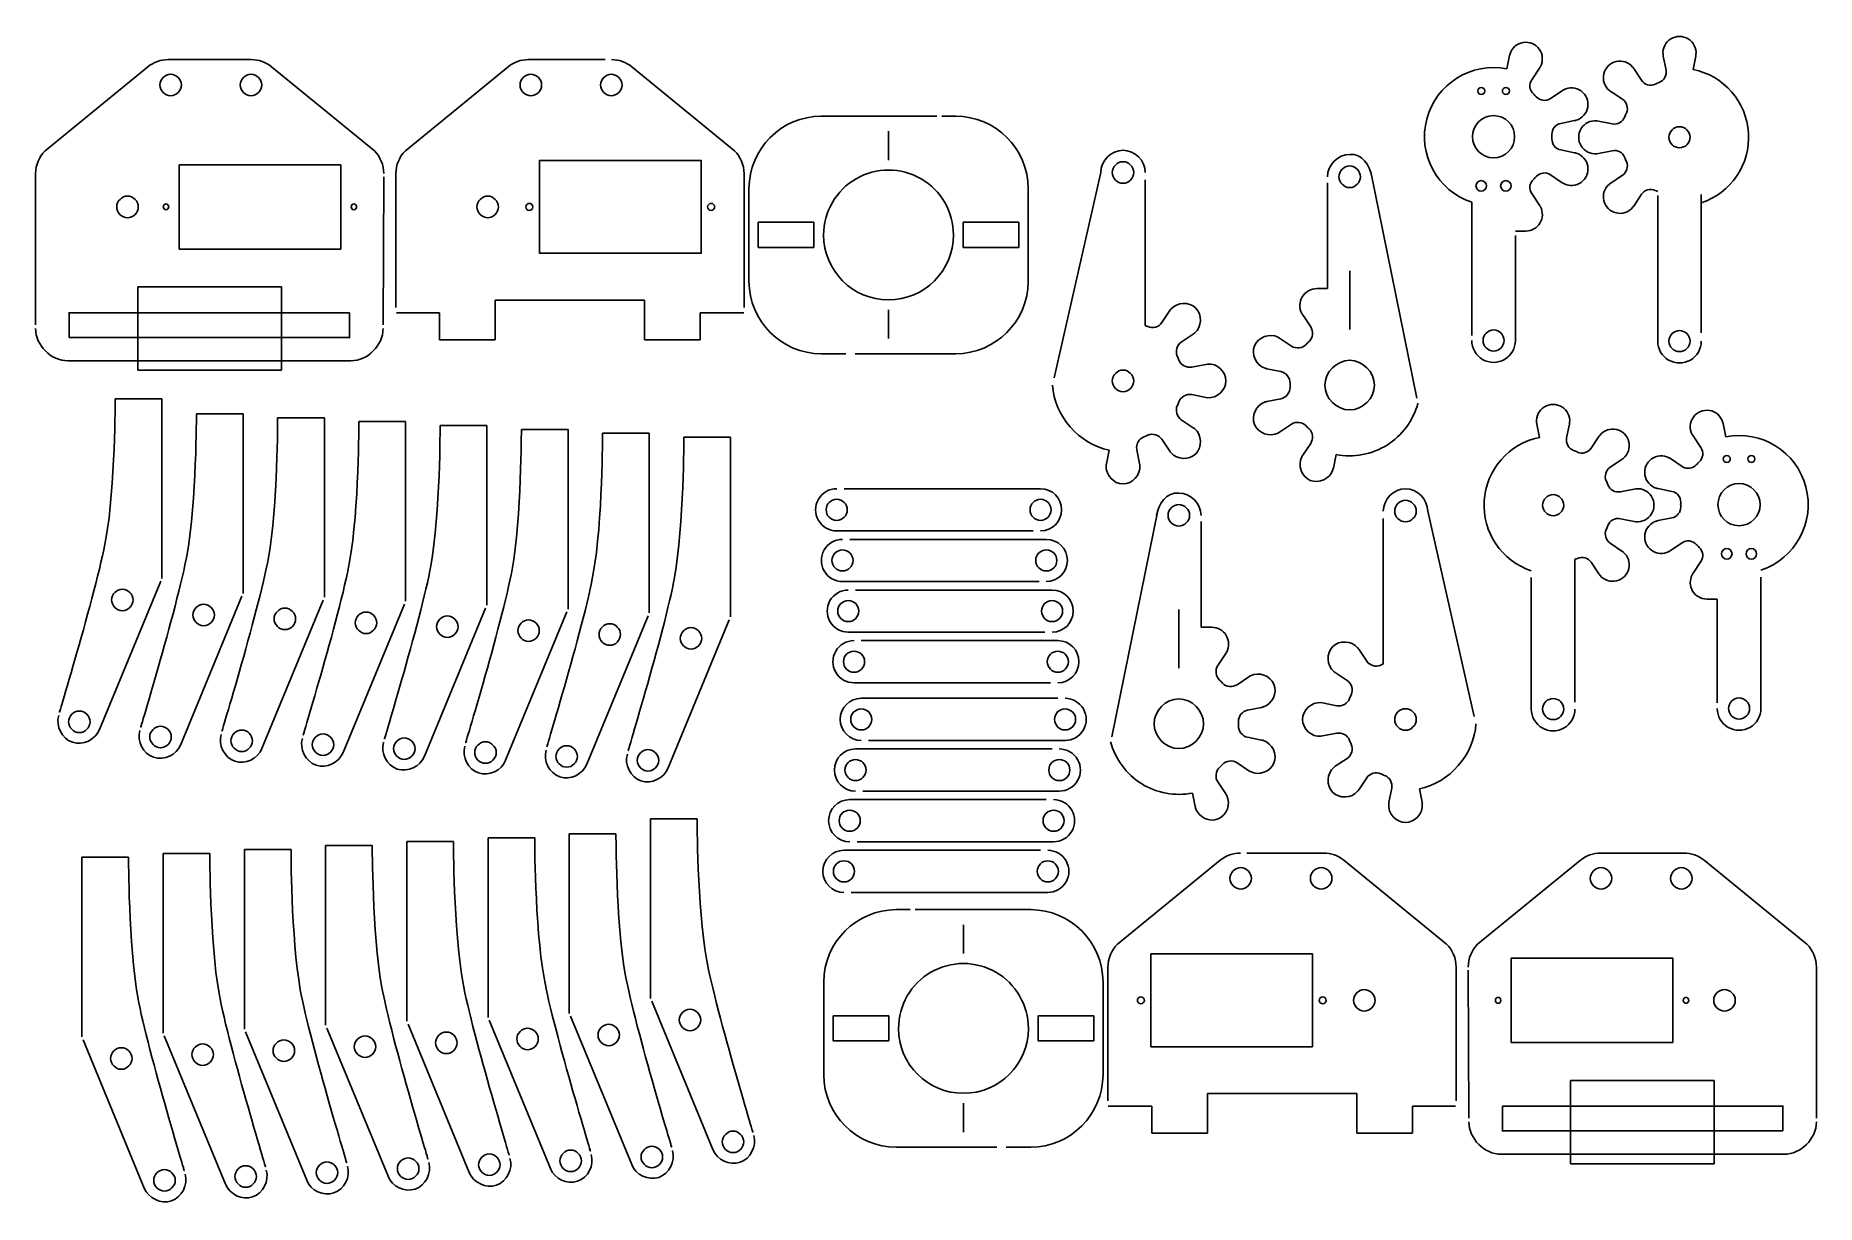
# Model space of a CAD drawing. Extents: x 2.1 to 27.9, y 0 to 17.
import ezdxf

# ---------------------------------------------------------------- set-up
doc = ezdxf.new("R2010")
doc.units = 0
doc.layers.get('0').update_dxf_attribs({"linetype": 'CONTINUOUS'})

msp = doc.modelspace()

# ---------------------------------------------------------------- linework, layer by layer
at = {"color": 7}
for p, q in [((5.208684, 16.619633), (4.003532, 16.619633)), ((10.344759, 16.619633), (9.231072, 16.619633)), ((23.468473, 16.677334), (23.430455, 16.484937)), ((25.698744, 16.668248), (25.738818, 16.468129)), ((26.1311, 16.475941), (26.169615, 16.668248)), ((3.707114, 16.513754), (2.21707, 15.297378)), ((6.995147, 15.297378), (5.504796, 16.513754)), ((8.934654, 16.513754), (7.444609, 15.297378)), ((12.222687, 15.297378), (10.732236, 16.513754)), ((23.789889, 16.3276), (23.903501, 16.497147)), ((25.382466, 16.320522), (25.269296, 16.490356)), ((23.006556, 16.164031), (23.006556, 16.164031)), ((23.363563, 16.164031), (23.363563, 16.164031)), ((24.23218, 16.168457), (24.062632, 16.054855)), ((24.93635, 16.15741), (25.106183, 16.044236)), ((13.481143, 15.798015), (15.156365, 15.798015)), ((15.22806, 15.798015), (15.432352, 15.798015)), ((14.456754, 15.161653), (14.456754, 15.578637)), ((24.212156, 15.693869), (24.412377, 15.733437)), ((24.958577, 15.687882), (24.733367, 15.73162)), ((22.930054, 15.501023), (22.930054, 15.501016)), ((24.412377, 15.268602), (24.212156, 15.308159)), ((24.733367, 15.253424), (24.958577, 15.297162)), ((25.781172, 15.492527), (25.781172, 15.492527)), ((4.162114, 15.094018), (6.508117, 15.094018)), ((4.162114, 13.870028), (4.162114, 15.094018)), ((6.508117, 15.094018), (6.508117, 13.870028)), ((9.389753, 15.158307), (9.389753, 13.805735)), ((11.735829, 15.154575), (9.389785, 15.154575)), ((11.735761, 15.158307), (11.735761, 13.805735)), ((21.454822, 14.990066), (22.121503, 11.704572)), ((2.079571, 14.96536), (2.079571, 12.772904)), ((7.121526, 12.772904), (7.132339, 14.920419)), ((7.307009, 14.96546), (7.307009, 13.022523)), ((12.359878, 13.022523), (12.359878, 14.96546)), ((12.431176, 13.401328), (12.431176, 14.748044)), ((16.48232, 14.748044), (16.48232, 13.401328)), ((17.535496, 14.980988), (16.860346, 11.999256)), ((18.182701, 14.873068), (18.182701, 12.760907)), ((20.824651, 14.831452), (20.824651, 13.295808)), ((22.981055, 14.786997), (22.981055, 14.786997)), ((23.338063, 14.786997), (23.338063, 14.786997)), ((24.062632, 14.947184), (24.23218, 14.833571)), ((25.106183, 14.940808), (24.93635, 14.827645)), ((22.919346, 12.614574), (22.919346, 14.549405)), ((23.903501, 14.504893), (23.789889, 14.674439)), ((25.269296, 14.494691), (25.382466, 14.664525)), ((25.617459, 12.534463), (25.617459, 14.648753)), ((26.25089, 12.655071), (26.25089, 14.661517)), ((12.565534, 13.892356), (12.565534, 14.259528)), ((12.565534, 14.259528), (13.372984, 14.259528)), ((13.372984, 14.259528), (13.372984, 13.892356)), ((15.540525, 13.892356), (15.540525, 14.259528)), ((15.540525, 14.259528), (16.347969, 14.259528)), ((16.347969, 14.259528), (16.347969, 13.892356)), ((23.704024, 14.131136), (23.552775, 14.131136)), ((23.552775, 12.542948), (23.552775, 14.068517)), ((6.508117, 13.870028), (4.162114, 13.870028)), ((9.389785, 13.80947), (11.735829, 13.80947)), ((13.372984, 13.892356), (12.565534, 13.892356)), ((16.347969, 13.892356), (15.540525, 13.892356)), ((21.148151, 12.703275), (21.148151, 13.554933)), ((3.562059, 13.321299), (5.649834, 13.321299)), ((3.562059, 12.111732), (3.562059, 13.321299)), ((5.649834, 13.321299), (5.649834, 12.111732)), ((20.670221, 13.295808), (20.824651, 13.295808)), ((2.555172, 12.945502), (2.720019, 12.945502)), ((2.566597, 12.945502), (6.63441, 12.945502)), ((2.566597, 12.586219), (2.566597, 12.945502)), ((6.635217, 12.945502), (6.470269, 12.945502)), ((6.63441, 12.945502), (6.63441, 12.586219)), ((6.635217, 12.578313), (6.635217, 12.945502)), ((7.314249, 12.945481), (7.786622, 12.946804)), ((7.77591, 12.946143), (7.942275, 12.946143)), ((7.942264, 12.946143), (7.942264, 12.553416)), ((8.749619, 13.130137), (8.749619, 12.553416)), ((8.749825, 13.130137), (10.917365, 13.130137)), ((10.917264, 13.130137), (10.917264, 12.553416)), ((11.890973, 12.946143), (11.724609, 12.946143)), ((11.724609, 12.946143), (11.724609, 12.553416)), ((12.355084, 12.945481), (11.890973, 12.946804)), ((14.456754, 12.570796), (14.456754, 12.98778)), ((18.538174, 12.977255), (18.422403, 12.803646)), ((20.466728, 12.913707), (20.582499, 12.740508)), ((6.63441, 12.586219), (2.566597, 12.586219)), ((7.942174, 12.553416), (8.749619, 12.553416)), ((10.917264, 12.553416), (11.724609, 12.553416)), ((18.704645, 12.521203), (18.878148, 12.636769)), ((20.303932, 12.461735), (20.130836, 12.577608)), ((23.083057, 12.542958), (23.083057, 12.542948)), ((25.781172, 12.534463), (25.781172, 12.534463)), ((2.548371, 12.24863), (6.652726, 12.24863)), ((13.838193, 12.351358), (13.481143, 12.351358)), ((15.432352, 12.351358), (13.97313, 12.351358)), ((19.085417, 12.201833), (18.855606, 12.156849)), ((5.649834, 12.111732), (3.562059, 12.111732)), ((19.946721, 12.13288), (20.151236, 12.092488)), ((3.911914, 11.698789), (3.234417, 11.698789)), ((3.911914, 9.09202), (3.911914, 11.698789)), ((18.855606, 11.757411), (19.085417, 11.712834)), ((20.151236, 11.69835), (19.946721, 11.657853)), ((5.090678, 11.480117), (4.413182, 11.480117)), ((5.090678, 8.873348), (5.090678, 11.480117)), ((6.269443, 11.423374), (5.591946, 11.423374)), ((6.269443, 8.816604), (6.269443, 11.423374)), ((18.878148, 11.27749), (18.704645, 11.393363)), ((7.448211, 11.36663), (6.770711, 11.36663)), ((7.448211, 8.759857), (7.448211, 11.36663)), ((8.626975, 11.309883), (7.949479, 11.309883)), ((8.626975, 8.703114), (8.626975, 11.309883)), ((9.805739, 11.25314), (9.128244, 11.25314)), ((9.805739, 8.64637), (9.805739, 11.25314)), ((10.984503, 11.196397), (10.307008, 11.196397)), ((10.984503, 8.589627), (10.984503, 11.196397)), ((12.163269, 11.139653), (11.485772, 11.139653)), ((12.163269, 8.532884), (12.163269, 11.139653)), ((20.130836, 11.213226), (20.303932, 11.329408)), ((23.90358, 11.136717), (23.865065, 11.32902)), ((24.335936, 11.32902), (24.29586, 11.128901)), ((24.652214, 10.981294), (24.765387, 11.151128)), ((26.244791, 10.988372), (26.131182, 11.157922)), ((26.56621, 11.338109), (26.604225, 11.145713)), ((17.657797, 10.9521), (17.618835, 10.75544)), ((18.099366, 10.75544), (18.058562, 10.960056)), ((18.422403, 11.110815), (18.538174, 10.937311)), ((20.582499, 11.050736), (20.466728, 10.877131)), ((20.910944, 10.69322), (20.949706, 10.88988)), ((25.098328, 10.818182), (24.9285, 10.705012)), ((25.8025, 10.829229), (25.972051, 10.715631)), ((26.671117, 10.824803), (26.671117, 10.824803)), ((27.028127, 10.824803), (27.028127, 10.824803)), ((13.810102, 10.392835), (16.662361, 10.392835)), ((25.076105, 10.348657), (25.301313, 10.392396)), ((25.822524, 10.354645), (25.622303, 10.394209)), ((13.857306, 10.086826), (13.857306, 10.086826)), ((16.815366, 10.086826), (16.815366, 10.086826)), ((24.25351, 10.153303), (24.25351, 10.153303)), ((27.104626, 10.161799), (27.104626, 10.161788)), ((18.362224, 10.076801), (17.695537, 6.791306)), ((18.99239, 9.918186), (18.99239, 8.382542)), ((21.634344, 9.959802), (21.634344, 7.847642)), ((22.281547, 10.067722), (22.956698, 7.085991)), ((25.301313, 9.914199), (25.076105, 9.957938)), ((25.622303, 9.929377), (25.822524, 9.968931)), ((16.556136, 9.78082), (13.704306, 9.78082)), ((13.893824, 9.657856), (16.746085, 9.657856)), ((24.9285, 9.60158), (25.098328, 9.488421)), ((25.972051, 9.607956), (25.8025, 9.494347)), ((13.941031, 9.35185), (13.941031, 9.35185)), ((16.899086, 9.35185), (16.899086, 9.35185)), ((24.417224, 7.294504), (24.417224, 9.366996)), ((24.765387, 9.155463), (24.652214, 9.325297)), ((26.131182, 9.165664), (26.244791, 9.335211)), ((26.69662, 9.447773), (26.69662, 9.447773)), ((27.053625, 9.447773), (27.053625, 9.447773)), ((3.006034, 6.899481), (3.894677, 9.050505)), ((16.63986, 9.045841), (13.78803, 9.045841)), ((23.78379, 7.195235), (23.78379, 9.10271)), ((27.115336, 7.203724), (27.115336, 9.10945)), ((4.184798, 6.680809), (5.073442, 8.831833)), ((13.977546, 8.92288), (16.82981, 8.92288)), ((26.330656, 8.791908), (26.481903, 8.791908)), ((26.481903, 7.287754), (26.481903, 8.791908)), ((5.363566, 6.624066), (6.252206, 8.775089)), ((6.542331, 6.567319), (7.430971, 8.718342)), ((7.721095, 6.510575), (8.609735, 8.661599)), ((8.899859, 6.453832), (9.788499, 8.604856)), ((10.078625, 6.397089), (10.967265, 8.548112)), ((14.024753, 8.61687), (14.024753, 8.61687)), ((16.982811, 8.61687), (16.982811, 8.61687)), ((18.668892, 7.790013), (18.668892, 8.641667)), ((11.257389, 6.340345), (12.146032, 8.491369)), ((16.723585, 8.310865), (13.87175, 8.310865)), ((19.146825, 8.382542), (18.99239, 8.382542)), ((14.061271, 8.1879), (16.91353, 8.1879)), ((21.278866, 8.063989), (21.39464, 7.89038)), ((14.108478, 7.881895), (14.108478, 7.881895)), ((17.066533, 7.881895), (17.066533, 7.881895)), ((19.350318, 8.000441), (19.234544, 7.827242)), ((16.807305, 7.575889), (13.955475, 7.575889)), ((19.513111, 7.54847), (19.686209, 7.664346)), ((21.112401, 7.607937), (20.938895, 7.723507)), ((16.912723, 7.351003), (14.060464, 7.351003)), ((20.731628, 7.288567), (20.961438, 7.243587)), ((13.907461, 7.044998), (13.907461, 7.044998)), ((16.865521, 7.044998), (16.865521, 7.044998)), ((19.870322, 7.219614), (19.66581, 7.179222)), ((24.25351, 7.195235), (24.25351, 7.195235)), ((26.951625, 7.203734), (26.951625, 7.203724)), ((14.166689, 6.738988), (17.018521, 6.738988)), ((19.66581, 6.785084), (19.870322, 6.744591)), ((20.961438, 6.844145), (20.731628, 6.799568)), ((16.829003, 6.616027), (13.976742, 6.616027)), ((20.938895, 6.364224), (21.112401, 6.480097)), ((13.823741, 6.310018), (13.823741, 6.310018)), ((16.781796, 6.310018), (16.781796, 6.310018)), ((19.686209, 6.299961), (19.513111, 6.416143)), ((14.082967, 6.004012), (16.934799, 6.004012)), ((18.906099, 5.779954), (18.86734, 5.976614)), ((19.234544, 6.137474), (19.350318, 5.963865)), ((21.39464, 6.197553), (21.278866, 6.024045)), ((21.71768, 5.842178), (21.758482, 6.046794)), ((22.159249, 6.038838), (22.198211, 5.842178)), ((16.745278, 5.881048), (13.89302, 5.881048)), ((11.002344, 2.996855), (11.002344, 5.603624)), ((11.002344, 5.603624), (11.679841, 5.603624)), ((13.740016, 5.575042), (13.740016, 5.575042)), ((16.698071, 5.575042), (16.698071, 5.575042)), ((6.287283, 2.607949), (6.287283, 5.214719)), ((6.287283, 5.214719), (6.964783, 5.214719)), ((7.466051, 2.664692), (7.466051, 5.271462)), ((7.466051, 5.271462), (8.143548, 5.271462)), ((8.644816, 2.721436), (8.644816, 5.328205)), ((8.644816, 5.328205), (9.322314, 5.328205)), ((9.82358, 2.778183), (9.82358, 5.384952)), ((9.82358, 5.384952), (10.501077, 5.384952)), ((13.999245, 5.269037), (16.851075, 5.269037)), ((2.75099, 2.437719), (2.75099, 5.044489)), ((2.75099, 5.044489), (3.428486, 5.044489)), ((3.929754, 2.494462), (3.929754, 5.101232)), ((3.929754, 5.101232), (4.607251, 5.101232)), ((5.108519, 2.551206), (5.108519, 5.157975)), ((5.108519, 5.157975), (5.786015, 5.157975)), ((16.661556, 5.146072), (13.809295, 5.146072)), ((17.777315, 3.783831), (19.267766, 5.00021)), ((19.655243, 5.106086), (20.768929, 5.106086)), ((21.065347, 5.00021), (22.555391, 3.783831)), ((23.004854, 3.783831), (24.495205, 5.00021)), ((24.791316, 5.106086), (25.996469, 5.106086)), ((26.292887, 5.00021), (27.78293, 3.783831)), ((13.656292, 4.840066), (13.656292, 4.840066)), ((16.614347, 4.840066), (16.614347, 4.840066)), ((13.91552, 4.534057), (16.767353, 4.534057)), ((14.771936, 4.284468), (14.567649, 4.284468)), ((16.518853, 4.284468), (14.843636, 4.284468)), ((15.543247, 3.648106), (15.543247, 4.065094)), ((18.264169, 3.641028), (20.610214, 3.641028)), ((18.264241, 3.644764), (18.264241, 2.292192)), ((20.610243, 3.644764), (20.610243, 2.292192)), ((17.640123, 1.508976), (17.640123, 3.451917)), ((22.69299, 3.451917), (22.69299, 1.508976)), ((22.878471, 1.259358), (22.86766, 3.406873)), ((25.837883, 3.580471), (23.491883, 3.580471)), ((23.491883, 3.580471), (23.491883, 2.356481)), ((25.837883, 2.356481), (25.837883, 3.580471)), ((27.920429, 3.451813), (27.920429, 1.259358)), ((13.517682, 3.234498), (13.517682, 1.887784)), ((17.56882, 1.887784), (17.56882, 3.234498)), ((11.908224, 0.804317), (11.019584, 2.95534)), ((8.371931, 0.472154), (7.483288, 2.623178)), ((9.550697, 0.528898), (8.662052, 2.679921)), ((10.72946, 0.585641), (9.84082, 2.736668)), ((14.459477, 2.745981), (13.652029, 2.745981)), ((13.652029, 2.745981), (13.652029, 2.378809)), ((14.459477, 2.378809), (14.459477, 2.745981)), ((17.434468, 2.745981), (16.627018, 2.745981)), ((16.627018, 2.745981), (16.627018, 2.378809)), ((17.434468, 2.378809), (17.434468, 2.745981)), ((3.65687, 0.245181), (2.76823, 2.396204)), ((4.835634, 0.301924), (3.946994, 2.452947)), ((6.014399, 0.358667), (5.125759, 2.509691)), ((7.193163, 0.415411), (6.304523, 2.566434)), ((13.652029, 2.378809), (14.459477, 2.378809)), ((16.627018, 2.378809), (17.434468, 2.378809)), ((23.491883, 2.356481), (25.837883, 2.356481)), ((20.610214, 2.295924), (18.264169, 2.295924)), ((21.250175, 1.61659), (19.082631, 1.61659)), ((19.082737, 1.61659), (19.082737, 1.039869)), ((21.250378, 1.61659), (21.250378, 1.039869)), ((26.437942, 1.807752), (24.350167, 1.807752)), ((24.350167, 1.807752), (24.350167, 0.598189)), ((26.437942, 0.598189), (26.437942, 1.807752)), ((15.543247, 1.057249), (15.543247, 1.474237)), ((17.644915, 1.431934), (18.109023, 1.433262)), ((18.109023, 1.4326), (18.275388, 1.4326)), ((18.275388, 1.4326), (18.275388, 1.039869)), ((22.22409, 1.4326), (22.057723, 1.4326)), ((22.057733, 1.4326), (22.057733, 1.039869)), ((22.685751, 1.431934), (22.213377, 1.433262)), ((23.36478, 1.064766), (23.36478, 1.431959)), ((23.36478, 1.431959), (23.529732, 1.431959)), ((27.4334, 1.431959), (23.36559, 1.431959)), ((23.36559, 1.431959), (23.36559, 1.072672)), ((27.444827, 1.431959), (27.279981, 1.431959)), ((27.4334, 1.072672), (27.4334, 1.431959)), ((19.082737, 1.039869), (18.275388, 1.039869)), ((22.057826, 1.039869), (21.250378, 1.039869)), ((23.36559, 1.072672), (27.4334, 1.072672)), ((14.567649, 0.837814), (16.026868, 0.837814)), ((16.161806, 0.837814), (16.518853, 0.837814)), ((27.45163, 0.735087), (23.347275, 0.735087)), ((24.350167, 0.598189), (26.437942, 0.598189))]:
    msp.add_line(p, q, dxfattribs=at)
for points in [[(23.665405, 16.867783), (23.575531, 16.853138), (23.501676, 16.788906), (23.474693, 16.701929)], [(23.898911, 16.771065), (23.845708, 16.844966), (23.755279, 16.882422), (23.665405, 16.867783)], [(25.807816, 16.91955), (25.730385, 16.87163), (25.686729, 16.784019), (25.695079, 16.69335)], [(26.060546, 16.91955), (25.983115, 16.967481), (25.885246, 16.967481), (25.807816, 16.91955)], [(26.173269, 16.693339), (26.181632, 16.784019), (26.137976, 16.87163), (26.060546, 16.91955)], [(4.003532, 16.619633), (3.89643, 16.619633), (3.790043, 16.581587), (3.707114, 16.513754)], [(5.504796, 16.513754), (5.421767, 16.581587), (5.31538, 16.619633), (5.208684, 16.619633)], [(9.231072, 16.619633), (9.123969, 16.619633), (9.017582, 16.581483), (8.934654, 16.513754)], [(10.732236, 16.513754), (10.649305, 16.581483), (10.542918, 16.619633), (10.436122, 16.619633)], [(23.430455, 16.484937), (22.911152, 16.587542), (22.40152, 16.268889), (22.266368, 15.75709)], [(23.473804, 16.698989), (23.471688, 16.69186), (23.469912, 16.684638), (23.468473, 16.677334)], [(23.474693, 16.701929), (23.474402, 16.70095), (23.474085, 16.699971), (23.473794, 16.698989)], [(23.916484, 16.518935), (23.958905, 16.599507), (23.952105, 16.697154), (23.898911, 16.771065)], [(25.014476, 16.590939), (24.925835, 16.570079), (24.856628, 16.500871), (24.835768, 16.412231)], [(25.254138, 16.510695), (25.195935, 16.580731), (25.103114, 16.611799), (25.014476, 16.590939)], [(25.695, 16.691871), (25.695767, 16.684476), (25.696905, 16.677121), (25.698355, 16.669827)], [(26.169932, 16.669316), (26.171388, 16.67661), (26.172499, 16.683966), (26.173287, 16.69136)], [(26.171684, 16.681781), (26.171684, 16.680763), (26.171949, 16.679741), (26.172002, 16.678723)], [(26.173287, 16.69136), (26.173287, 16.692382), (26.173552, 16.6934), (26.173578, 16.694419)], [(4.038214, 16.407978), (3.956303, 16.407978), (3.881946, 16.33321), (3.881946, 16.251609)], [(4.194582, 16.251609), (4.194582, 16.33321), (4.120016, 16.407978), (4.038214, 16.407978)], [(5.204808, 16.407978), (5.123308, 16.407978), (5.048645, 16.33321), (5.048645, 16.251609)], [(5.361281, 16.251609), (5.361281, 16.33321), (5.286716, 16.407978), (5.204808, 16.407978)], [(9.265648, 16.407978), (9.183741, 16.407978), (9.109485, 16.33321), (9.109485, 16.251609)], [(9.422122, 16.251609), (9.422122, 16.33321), (9.347454, 16.407978), (9.265648, 16.407978)], [(10.432346, 16.407978), (10.350847, 16.407978), (10.276184, 16.33321), (10.276184, 16.251609)], [(10.588816, 16.251609), (10.588816, 16.33321), (10.514254, 16.407978), (10.432346, 16.407978)], [(23.789889, 16.3276), (23.746151, 16.262307), (23.756268, 16.174912), (23.813778, 16.12135)], [(23.903501, 16.497147), (23.907642, 16.503318), (23.911486, 16.509694), (23.915037, 16.516222)], [(23.915037, 16.516222), (23.915513, 16.517132), (23.916016, 16.518029), (23.916492, 16.518935)], [(24.835768, 16.412231), (24.814909, 16.323592), (24.845976, 16.230778), (24.916011, 16.172566)], [(25.256085, 16.508316), (25.25545, 16.50911), (25.254789, 16.509909), (25.254128, 16.510695)], [(25.269296, 16.490356), (25.265177, 16.496546), (25.260769, 16.502544), (25.256085, 16.508316)], [(25.382466, 16.320522), (25.426043, 16.255117), (25.510652, 16.231026), (25.582145, 16.263664)], [(25.637818, 16.28673), (25.618999, 16.279698), (25.600425, 16.272008), (25.582145, 16.263664)], [(25.637818, 16.28673), (25.711452, 16.314196), (25.754243, 16.391065), (25.738818, 16.468129)], [(26.935189, 15.554496), (26.907091, 16.008436), (26.577052, 16.386639), (26.1311, 16.475941)], [(3.881946, 16.251609), (3.881946, 16.169803), (3.956303, 16.095035), (4.038214, 16.095035)], [(4.038214, 16.095035), (4.120016, 16.095035), (4.194582, 16.169803), (4.194582, 16.251609)], [(5.048645, 16.251609), (5.048645, 16.169803), (5.123308, 16.095035), (5.204808, 16.095035)], [(5.204808, 16.095035), (5.286716, 16.095035), (5.361281, 16.169803), (5.361281, 16.251609)], [(9.109485, 16.251609), (9.109485, 16.169702), (9.183741, 16.095035), (9.265648, 16.095035)], [(9.265648, 16.095035), (9.347454, 16.095035), (9.422122, 16.169702), (9.422122, 16.251609)], [(10.276184, 16.251609), (10.276184, 16.169702), (10.350847, 16.095035), (10.432346, 16.095035)], [(10.432346, 16.095035), (10.514254, 16.095035), (10.588816, 16.169702), (10.588816, 16.251609)], [(23.057557, 16.215031), (23.029384, 16.215031), (23.006556, 16.192203), (23.006556, 16.164031)], [(23.006556, 16.164031), (23.006556, 16.135866), (23.029384, 16.113027), (23.057557, 16.113027)], [(23.108555, 16.164031), (23.108555, 16.192203), (23.085722, 16.215031), (23.057557, 16.215031)], [(23.057557, 16.113027), (23.085722, 16.113027), (23.108555, 16.135866), (23.108555, 16.164031)], [(23.414564, 16.215031), (23.386389, 16.215031), (23.363563, 16.192203), (23.363563, 16.164031)], [(23.363563, 16.164031), (23.363563, 16.135866), (23.386389, 16.113027), (23.414564, 16.113027)], [(23.465565, 16.164031), (23.465565, 16.192203), (23.442727, 16.215031), (23.414564, 16.215031)], [(23.414564, 16.113027), (23.442727, 16.113027), (23.465565, 16.135866), (23.465565, 16.164031)], [(23.856395, 16.078745), (23.842695, 16.093455), (23.828489, 16.107662), (23.813778, 16.12135)], [(23.856395, 16.078745), (23.909957, 16.021235), (23.997341, 16.011109), (24.062632, 16.054855)], [(24.251264, 16.180004), (24.244726, 16.176453), (24.23836, 16.172599), (24.23218, 16.168457)], [(24.253968, 16.181451), (24.253069, 16.180972), (24.252169, 16.180493), (24.251264, 16.180004)], [(24.506098, 16.163865), (24.432186, 16.217061), (24.33455, 16.223873), (24.253968, 16.181451)], [(24.602813, 15.930372), (24.617463, 16.020246), (24.580006, 16.110674), (24.506098, 16.163865)], [(24.916011, 16.172566), (24.916805, 16.171915), (24.917572, 16.171259), (24.918392, 16.170619)], [(24.918379, 16.17062), (24.924163, 16.165938), (24.930161, 16.16153), (24.93635, 16.15741)], [(25.163039, 15.844557), (25.195678, 15.916053), (25.171588, 16.000663), (25.106183, 16.044236)], [(12.431176, 14.748044), (12.431176, 15.325528), (12.903661, 15.798015), (13.481143, 15.798015)], [(15.432352, 15.798015), (16.009835, 15.798015), (16.48232, 15.325528), (16.48232, 14.748044)], [(23.236058, 15.807022), (23.067053, 15.807022), (22.930054, 15.670023), (22.930054, 15.501023)], [(23.542067, 15.501016), (23.542067, 15.670023), (23.405058, 15.807022), (23.236058, 15.807022)], [(24.43697, 15.739659), (24.523938, 15.76664), (24.588169, 15.840487), (24.602813, 15.930372)], [(24.958577, 15.687882), (25.03564, 15.672448), (25.112499, 15.715251), (25.139976, 15.788885)], [(25.163039, 15.844557), (25.154697, 15.82628), (25.147003, 15.807705), (25.139976, 15.788885)], [(22.266368, 15.75709), (22.131216, 15.245284), (22.417077, 14.716566), (22.919333, 14.549405)], [(24.212156, 15.693869), (24.135054, 15.678641), (24.080423, 15.609688), (24.083217, 15.531145)], [(24.083217, 15.470894), (24.083931, 15.490966), (24.083931, 15.511074), (24.083217, 15.531145)], [(24.412377, 15.733437), (24.419669, 15.734877), (24.426892, 15.736651), (24.43402, 15.73877)], [(24.43402, 15.73877), (24.434999, 15.739059), (24.435978, 15.739352), (24.43697, 15.739659)], [(24.507159, 15.618889), (24.459227, 15.541469), (24.459227, 15.443589), (24.507159, 15.366158)], [(24.733367, 15.73162), (24.642689, 15.739976), (24.555077, 15.69632), (24.507159, 15.618889)], [(25.934175, 15.645532), (25.849676, 15.645532), (25.781172, 15.577025), (25.781172, 15.492527)], [(26.087176, 15.492527), (26.087176, 15.577025), (26.018683, 15.645532), (25.934175, 15.645532)], [(26.25089, 14.540909), (26.68243, 14.684529), (26.963301, 15.100552), (26.935189, 15.554496)], [(2.21707, 15.297378), (2.12996, 15.210574), (2.079571, 15.08858), (2.079571, 14.96536)], [(7.132339, 14.96536), (7.132339, 15.08858), (7.081951, 15.210574), (6.995147, 15.297378)], [(7.444609, 15.297378), (7.357498, 15.210574), (7.307009, 15.08858), (7.307009, 14.96546)], [(12.359878, 14.96546), (12.359878, 15.08858), (12.309388, 15.210574), (12.222687, 15.297378)], [(17.858944, 15.30464), (17.689621, 15.30464), (17.535496, 15.150412), (17.535496, 14.980988)], [(18.182701, 14.980988), (18.182701, 15.150412), (18.028574, 15.30464), (17.858944, 15.30464)], [(21.47175, 14.919174), (21.440844, 15.088598), (21.326401, 15.258127), (21.148305, 15.242726)], [(22.930054, 15.501016), (22.930054, 15.332017), (23.067053, 15.195007), (23.236058, 15.195007)], [(23.236058, 15.195007), (23.405058, 15.195007), (23.542067, 15.332017), (23.542067, 15.501016)], [(24.083217, 15.470894), (24.080423, 15.392351), (24.135054, 15.323398), (24.212156, 15.308159)], [(24.43402, 15.263269), (24.426892, 15.265378), (24.419669, 15.267166), (24.412377, 15.268602)], [(24.43697, 15.26238), (24.435991, 15.262687), (24.435012, 15.262981), (24.43402, 15.263269)], [(24.602813, 15.071668), (24.588169, 15.161542), (24.523938, 15.235399), (24.43697, 15.26238)], [(24.507159, 15.366158), (24.555077, 15.288728), (24.642689, 15.245072), (24.733356, 15.253424)], [(25.139976, 15.196169), (25.112499, 15.269796), (25.03564, 15.312596), (24.958577, 15.297162)], [(25.781172, 15.492527), (25.781172, 15.408019), (25.849676, 15.339523), (25.934175, 15.339523)], [(25.934175, 15.339523), (26.018683, 15.339523), (26.087176, 15.408019), (26.087176, 15.492527)], [(13.985809, 14.890326), (14.277229, 15.058631), (14.636277, 15.058631), (14.927694, 14.890326)], [(17.858944, 15.137357), (17.777444, 15.137357), (17.702782, 15.062996), (17.702782, 14.980988)], [(18.015419, 14.980988), (18.015419, 15.062996), (17.940751, 15.137357), (17.858944, 15.137357)], [(21.148305, 15.242726), (20.978673, 15.242726), (20.824651, 15.088598), (20.824651, 14.919174)], [(21.148305, 15.075748), (21.066498, 15.075748), (20.991833, 15.001182), (20.991833, 14.919174)], [(21.30457, 14.919174), (21.30457, 15.001182), (21.230212, 15.075748), (21.148305, 15.075748)], [(24.062632, 14.947184), (23.997341, 14.99093), (23.909957, 14.980804), (23.856395, 14.923294)], [(24.506098, 14.838174), (24.580006, 14.891369), (24.617463, 14.981794), (24.602813, 15.071668)], [(25.106183, 14.940808), (25.171588, 14.984392), (25.195678, 15.069005), (25.163039, 15.140498)], [(25.139976, 15.196169), (25.147003, 15.177342), (25.154697, 15.158778), (25.163039, 15.140498)], [(13.514868, 14.074717), (13.514868, 14.411222), (13.694389, 14.722125), (13.985809, 14.890326)], [(14.927694, 14.890326), (15.219114, 14.722125), (15.398638, 14.411222), (15.398638, 14.074717)], [(17.702782, 14.980988), (17.702782, 14.899077), (17.777444, 14.824413), (17.858944, 14.824413)], [(17.858944, 14.824413), (17.940751, 14.824413), (18.015419, 14.899077), (18.015419, 14.980988)], [(20.991833, 14.919174), (20.991833, 14.837163), (21.066498, 14.762499), (21.148305, 14.762499)], [(21.148305, 14.762499), (21.230212, 14.762499), (21.30457, 14.837163), (21.30457, 14.919174)], [(23.057557, 14.8635), (23.015308, 14.8635), (22.981055, 14.829257), (22.981055, 14.786997)], [(22.981055, 14.786997), (22.981055, 14.744748), (23.015308, 14.710499), (23.057557, 14.710499)], [(23.134058, 14.786997), (23.134058, 14.829257), (23.099805, 14.8635), (23.057557, 14.8635)], [(23.057557, 14.710499), (23.099805, 14.710499), (23.134058, 14.744748), (23.134058, 14.786997)], [(23.414564, 14.8635), (23.372316, 14.8635), (23.338063, 14.829257), (23.338063, 14.786997)], [(23.338063, 14.786997), (23.338063, 14.744748), (23.372316, 14.710499), (23.414564, 14.710499)], [(23.491066, 14.786997), (23.491066, 14.829257), (23.456813, 14.8635), (23.414564, 14.8635)], [(23.414564, 14.710499), (23.456813, 14.710499), (23.491066, 14.744748), (23.491066, 14.786997)], [(23.813778, 14.880678), (23.756268, 14.827116), (23.746151, 14.739732), (23.789889, 14.674439)], [(23.813778, 14.880678), (23.828489, 14.894377), (23.842695, 14.908584), (23.856395, 14.923294)], [(24.232111, 14.833705), (24.238289, 14.829563), (24.244655, 14.825709), (24.251193, 14.822168)], [(24.251193, 14.822168), (24.252092, 14.821679), (24.252992, 14.821189), (24.253894, 14.820721)], [(24.253968, 14.820588), (24.33455, 14.778167), (24.432186, 14.784968), (24.506098, 14.838174)], [(24.916011, 14.812478), (24.845976, 14.754277), (24.814909, 14.661463), (24.835768, 14.572823)], [(24.918379, 14.814428), (24.917585, 14.813785), (24.916792, 14.813132), (24.915998, 14.812478)], [(24.93635, 14.827645), (24.930161, 14.823514), (24.924163, 14.81911), (24.918379, 14.814428)], [(25.582145, 14.72138), (25.510652, 14.754021), (25.426043, 14.72993), (25.382466, 14.664525)], [(3.256979, 14.482075), (3.256162, 14.400064), (3.331236, 14.325702), (3.413146, 14.325702)], [(3.413146, 14.63875), (3.331236, 14.63875), (3.256673, 14.563982), (3.256979, 14.482075)], [(3.56931, 14.482075), (3.56931, 14.563982), (3.495053, 14.63875), (3.413146, 14.63875)], [(3.413146, 14.325702), (3.495053, 14.325702), (3.56931, 14.400064), (3.56931, 14.482075)], [(3.972467, 14.524975), (3.95159, 14.524975), (3.932583, 14.504677), (3.932583, 14.482176)], [(3.932583, 14.482176), (3.932583, 14.459779), (3.95159, 14.439578), (3.972467, 14.439578)], [(4.012442, 14.482176), (4.012442, 14.504677), (3.993532, 14.524975), (3.972467, 14.524975)], [(3.972467, 14.439578), (3.993532, 14.439578), (4.012442, 14.459779), (4.012442, 14.482176)], [(6.69757, 14.524975), (6.676692, 14.524975), (6.657685, 14.504677), (6.657685, 14.482176)], [(6.657685, 14.482176), (6.657685, 14.459779), (6.676692, 14.439578), (6.69757, 14.439578)], [(6.737638, 14.482176), (6.737638, 14.504677), (6.718635, 14.524975), (6.69757, 14.524975)], [(6.69757, 14.439578), (6.718635, 14.439578), (6.737638, 14.459779), (6.737638, 14.482176)], [(8.484518, 14.482075), (8.4837, 14.400064), (8.558674, 14.325702), (8.640581, 14.325702)], [(8.640581, 14.63875), (8.558674, 14.63875), (8.484212, 14.563982), (8.484518, 14.482075)], [(8.796848, 14.482075), (8.796848, 14.563982), (8.722488, 14.63875), (8.640581, 14.63875)], [(8.640581, 14.325702), (8.722488, 14.325702), (8.796848, 14.400064), (8.796848, 14.482075)], [(9.243436, 14.533281), (9.216808, 14.533281), (9.192567, 14.509045), (9.192567, 14.482143)], [(9.192567, 14.482143), (9.192567, 14.455411), (9.216808, 14.431172), (9.243436, 14.431172)], [(9.294575, 14.482143), (9.294575, 14.509045), (9.270336, 14.533281), (9.243436, 14.533281)], [(9.243436, 14.431172), (9.270336, 14.431172), (9.294575, 14.455411), (9.294575, 14.482143)], [(11.881864, 14.533281), (11.85518, 14.533281), (11.830942, 14.508822), (11.830942, 14.482143)], [(11.830942, 14.482143), (11.830942, 14.455411), (11.85518, 14.431172), (11.881864, 14.431172)], [(11.932949, 14.482143), (11.932949, 14.508822), (11.908542, 14.533281), (11.881864, 14.533281)], [(11.881864, 14.431172), (11.908542, 14.431172), (11.932949, 14.455411), (11.932949, 14.482143)], [(23.915037, 14.485817), (23.911486, 14.492345), (23.907642, 14.498721), (23.903501, 14.504893)], [(23.909589, 14.247163), (23.95305, 14.319164), (23.955674, 14.408671), (23.916484, 14.483104)], [(23.916484, 14.483104), (23.916008, 14.484012), (23.915532, 14.484911), (23.915029, 14.485817)], [(24.835768, 14.572823), (24.856628, 14.484184), (24.925835, 14.414965), (25.014476, 14.394108)], [(25.014476, 14.394108), (25.103114, 14.373248), (25.195924, 14.404317), (25.254138, 14.474353)], [(25.254138, 14.474353), (25.2548, 14.475139), (25.255435, 14.475932), (25.256096, 14.476729)], [(25.256085, 14.476728), (25.260769, 14.482503), (25.265177, 14.488498), (25.269296, 14.494691)], [(25.582145, 14.72138), (25.593802, 14.716065), (25.605574, 14.711006), (25.617459, 14.706224)], [(23.704024, 14.131136), (23.788135, 14.131136), (23.866118, 14.175148), (23.909589, 14.247163)], [(14.456753, 13.132829), (13.936543, 13.132829), (13.514868, 13.554505), (13.514868, 14.074717)], [(15.398638, 14.074717), (15.398638, 13.554505), (14.976859, 13.132829), (14.456753, 13.132829)], [(13.481143, 12.351358), (12.903671, 12.351358), (12.431176, 12.823844), (12.431176, 13.401328)], [(16.48232, 13.401328), (16.48232, 12.823844), (16.009835, 12.351358), (15.432352, 12.351358)], [(20.670221, 13.295808), (20.586274, 13.295808), (20.503653, 13.24909), (20.460097, 13.177078)], [(18.551642, 12.995614), (18.546847, 12.989698), (18.542257, 12.983682), (18.538174, 12.977255)], [(18.553682, 12.998064), (18.552861, 12.998064), (18.552359, 12.995412), (18.551538, 12.995412)], [(18.915788, 13.014588), (18.819395, 13.110774), (18.640486, 13.102411), (18.553682, 12.998165)], [(18.898854, 12.652275), (19.00351, 12.739486), (19.011874, 12.9185), (18.915788, 13.014588)], [(20.460097, 13.177078), (20.416952, 13.105268), (20.414094, 13.010508), (20.453263, 12.935841)], [(20.453263, 12.935841), (20.454083, 12.935841), (20.454268, 12.933088), (20.454586, 12.932883)], [(20.454589, 12.932987), (20.458361, 12.92656), (20.462137, 12.920033), (20.466624, 12.913807)], [(2.079571, 12.717841), (2.079571, 12.471915), (2.303057, 12.24863), (2.548371, 12.24863)], [(6.652726, 12.24863), (6.898346, 12.24863), (7.121526, 12.471915), (7.121526, 12.717841)], [(18.218605, 12.745607), (18.206773, 12.750706), (18.194737, 12.755909), (18.182701, 12.760702)], [(18.218605, 12.745607), (18.28868, 12.713477), (18.379869, 12.739385), (18.422403, 12.803646)], [(20.558221, 12.529565), (20.614529, 12.582099), (20.625237, 12.676553), (20.582499, 12.740508)], [(23.236058, 12.695952), (23.151561, 12.695952), (23.083057, 12.627457), (23.083057, 12.542958)], [(23.389064, 12.542948), (23.389064, 12.627457), (23.32056, 12.695952), (23.236058, 12.695952)], [(25.934175, 12.687467), (25.849676, 12.687467), (25.781172, 12.618961), (25.781172, 12.534463)], [(26.087176, 12.534463), (26.087176, 12.618961), (26.018683, 12.687467), (25.934175, 12.687467)], [(18.704645, 12.521203), (18.640687, 12.47836), (18.614882, 12.387068), (18.646706, 12.317198)], [(18.878148, 12.636769), (18.884675, 12.641156), (18.890591, 12.645747), (18.896407, 12.65054)], [(18.896407, 12.65054), (18.897518, 12.65054), (18.898338, 12.65054), (18.898841, 12.653297)], [(19.76781, 12.467651), (19.715583, 12.342189), (19.791985, 12.179699), (19.921527, 12.139508)], [(20.108397, 12.591073), (19.988234, 12.654315), (19.819628, 12.593829), (19.76781, 12.467651)], [(20.111149, 12.589443), (20.110329, 12.589443), (20.109508, 12.589443), (20.108397, 12.592095)], [(20.130836, 12.577608), (20.124714, 12.582199), (20.118083, 12.585769), (20.111149, 12.589238)], [(20.303932, 12.461735), (20.367887, 12.418892), (20.462137, 12.429605), (20.514667, 12.486114)], [(20.558221, 12.529565), (20.543025, 12.515798), (20.528542, 12.501109), (20.514667, 12.48601)], [(22.919346, 12.542948), (22.919346, 12.429799), (22.979708, 12.325247), (23.077705, 12.268666)], [(23.083057, 12.542948), (23.083057, 12.45845), (23.151561, 12.389947), (23.236058, 12.389947)], [(23.236058, 12.389947), (23.32056, 12.389947), (23.389064, 12.45845), (23.389064, 12.542948)], [(23.394416, 12.268666), (23.492413, 12.325247), (23.552775, 12.429799), (23.552775, 12.542948)], [(25.617459, 12.534463), (25.617459, 12.421311), (25.677823, 12.316748), (25.775817, 12.260177)], [(25.781172, 12.534463), (25.781172, 12.449954), (25.849676, 12.381458), (25.934175, 12.381458)], [(25.934175, 12.381458), (26.018683, 12.381458), (26.087176, 12.449954), (26.087176, 12.534463)], [(26.092531, 12.260177), (26.190525, 12.316748), (26.25089, 12.421311), (26.25089, 12.534463)], [(18.670164, 12.260177), (18.66323, 12.279659), (18.655274, 12.298533), (18.646706, 12.317198)], [(18.670164, 12.260177), (18.697096, 12.18786), (18.780025, 12.141959), (18.855606, 12.156849)], [(19.35317, 11.957335), (19.35317, 12.0932), (19.220876, 12.214175), (19.085417, 12.201833)], [(21.148406, 12.255996), (20.959601, 12.255996), (20.788033, 12.084226), (20.788033, 11.895417)], [(21.508268, 11.895417), (21.508268, 12.084226), (21.336703, 12.255996), (21.148406, 12.255996)], [(23.077705, 12.268666), (23.175696, 12.212095), (23.296425, 12.212095), (23.394416, 12.268666)], [(25.775817, 12.260177), (25.873808, 12.203599), (25.99454, 12.203599), (26.092531, 12.260177)], [(16.836581, 11.893992), (16.864325, 11.446608), (17.219089, 11.040028), (17.657797, 10.9521)], [(17.858944, 12.113905), (17.777444, 12.113905), (17.702782, 12.039343), (17.702782, 11.957335)], [(17.702782, 11.957335), (17.702782, 11.875323), (17.777444, 11.80066), (17.858944, 11.80066)], [(18.015419, 11.957335), (18.015419, 12.039343), (17.940751, 12.113905), (17.858944, 12.113905)], [(17.858944, 11.80066), (17.940751, 11.80066), (18.015419, 11.875323), (18.015419, 11.957335)], [(19.085417, 11.712834), (19.220876, 11.70039), (19.35317, 11.821059), (19.35317, 11.957335)], [(19.921527, 12.139508), (19.922533, 12.139508), (19.92367, 12.139508), (19.924692, 12.139508)], [(19.924586, 12.13849), (19.93183, 12.135838), (19.939479, 12.134715), (19.946721, 12.132779)], [(20.282919, 11.926122), (20.28557, 12.003236), (20.226512, 12.077594), (20.151236, 12.092488)], [(20.282919, 11.926122), (20.282099, 11.905824), (20.282099, 11.88532), (20.282919, 11.864615)], [(20.788033, 11.895417), (20.788033, 11.706918), (20.959601, 11.535148), (21.148406, 11.535148)], [(21.148406, 11.535148), (21.336703, 11.535148), (21.508268, 11.706918), (21.508268, 11.895417)], [(3.099571, 9.663944), (3.236152, 10.430186), (3.234417, 11.698789), (3.234417, 11.698789)], [(18.646706, 11.597368), (18.655274, 11.616033), (18.66323, 11.635007), (18.670164, 11.654388)], [(18.855606, 11.757411), (18.780025, 11.772607), (18.697096, 11.7264), (18.670164, 11.654388)], [(19.921527, 11.651632), (19.791985, 11.61124), (19.715583, 11.449055), (19.76781, 11.323186)], [(19.924586, 11.652348), (19.92358, 11.652348), (19.922443, 11.652348), (19.921424, 11.652348)], [(19.946721, 11.657853), (19.939479, 11.655201), (19.93183, 11.65459), (19.924586, 11.652448)], [(20.151236, 11.69835), (20.226512, 11.713244), (20.285676, 11.787907), (20.282919, 11.864615)], [(21.691156, 11.026156), (21.909543, 11.162737), (22.072849, 11.384694), (22.138439, 11.633679)], [(4.278335, 9.445272), (4.414916, 10.211515), (4.413182, 11.480117), (4.413182, 11.480117)], [(5.4571, 9.388529), (5.593681, 10.154771), (5.591946, 11.423374), (5.591946, 11.423374)], [(18.646706, 11.597368), (18.614882, 11.527497), (18.64079, 11.4359), (18.704645, 11.393363)], [(20.514667, 11.304824), (20.462137, 11.361232), (20.367887, 11.372352), (20.303932, 11.329509)], [(23.861414, 11.354111), (23.853048, 11.444791), (23.896707, 11.532402), (23.974137, 11.580322)], [(23.974137, 11.580322), (24.051565, 11.628253), (24.149437, 11.628253), (24.226867, 11.580322)], [(24.226867, 11.580322), (24.304295, 11.532402), (24.347953, 11.444791), (24.339598, 11.354122)], [(26.118196, 11.179711), (26.075773, 11.260283), (26.082578, 11.357929), (26.135772, 11.431837)], [(26.135772, 11.431837), (26.188975, 11.505738), (26.279399, 11.543194), (26.369272, 11.528559)], [(26.369272, 11.528559), (26.459146, 11.51391), (26.533007, 11.449678), (26.559989, 11.362701)], [(6.635864, 9.331785), (6.772445, 10.098028), (6.770711, 11.36663), (6.770711, 11.36663)], [(7.814632, 9.275042), (7.95121, 10.041285), (7.949479, 11.309883), (7.949479, 11.309883)], [(8.993397, 9.218299), (9.129977, 9.984537), (9.128244, 11.25314), (9.128244, 11.25314)], [(10.172161, 9.161555), (10.308741, 9.927794), (10.307008, 11.196397), (10.307008, 11.196397)], [(11.350927, 9.104812), (11.487507, 9.871051), (11.485772, 11.139653), (11.485772, 11.139653)], [(18.161892, 11.145497), (18.089674, 11.118365), (18.043467, 11.03554), (18.058562, 10.960056)], [(18.161892, 11.145497), (18.180865, 11.152741), (18.199936, 11.160596), (18.218605, 11.168959)], [(18.422403, 11.110815), (18.379869, 11.174874), (18.28868, 11.201089), (18.218605, 11.168959)], [(18.896407, 11.264025), (18.890591, 11.268919), (18.884675, 11.273205), (18.878148, 11.277591)], [(18.898854, 11.262291), (18.898034, 11.262291), (18.897426, 11.262291), (18.89642, 11.264943)], [(18.915788, 10.899977), (19.011874, 10.996166), (19.00351, 11.17518), (18.898854, 11.262291)], [(19.76781, 11.323186), (19.819628, 11.19762), (19.988234, 11.136418), (20.108397, 11.200071)], [(20.108397, 11.200071), (20.109508, 11.200071), (20.11054, 11.200071), (20.111149, 11.202722)], [(20.111149, 11.201495), (20.118083, 11.20527), (20.124714, 11.209045), (20.130836, 11.213126)], [(20.514667, 11.304824), (20.528542, 11.289934), (20.543025, 11.27545), (20.558221, 11.261269)], [(20.582499, 11.050736), (20.625237, 11.11459), (20.614529, 11.209045), (20.558221, 11.261269)], [(23.099488, 10.215268), (23.127592, 10.669207), (23.457631, 11.047411), (23.90358, 11.136717)], [(23.861393, 11.352132), (23.861393, 11.353153), (23.861128, 11.354172), (23.861102, 11.355194)], [(23.86475, 11.330092), (23.863295, 11.337386), (23.862157, 11.344738), (23.861393, 11.352132)], [(23.862993, 11.342557), (23.862993, 11.341536), (23.862729, 11.340517), (23.862676, 11.339495)], [(24.396864, 10.947501), (24.323225, 10.974972), (24.280437, 11.051841), (24.29586, 11.128901)], [(24.33968, 11.352643), (24.338913, 11.345248), (24.337775, 11.337893), (24.336325, 11.330603)], [(24.765387, 11.151128), (24.769506, 11.157321), (24.773911, 11.163316), (24.778597, 11.169092)], [(24.778597, 11.169092), (24.779232, 11.169888), (24.779894, 11.170682), (24.780529, 11.171468)], [(24.780542, 11.171467), (24.838742, 11.241503), (24.931569, 11.272571), (25.020207, 11.251711)], [(25.020207, 11.251711), (25.108847, 11.230855), (25.178055, 11.161643), (25.198914, 11.073003)], [(26.119646, 11.176998), (26.11917, 11.177905), (26.118667, 11.178799), (26.118191, 11.179711)], [(26.131182, 11.157922), (26.127041, 11.164094), (26.123194, 11.170466), (26.119646, 11.176998)], [(26.559989, 11.362701), (26.56028, 11.361722), (26.560598, 11.360743), (26.560862, 11.359765)], [(26.560873, 11.359765), (26.56299, 11.352632), (26.56477, 11.34541), (26.56621, 11.338109)], [(26.604225, 11.145713), (27.123528, 11.248314), (27.633158, 10.929661), (27.768315, 10.417865)], [(18.538174, 10.937311), (18.542357, 10.931089), (18.546744, 10.924867), (18.551642, 10.918847)], [(18.551642, 10.918952), (18.552462, 10.918952), (18.552965, 10.9163), (18.553785, 10.9163)], [(18.553682, 10.916605), (18.640486, 10.811848), (18.819395, 10.803892), (18.915788, 10.900081)], [(20.453263, 10.854997), (20.390022, 10.734634), (20.450829, 10.565922), (20.576585, 10.514105)], [(20.454589, 10.85775), (20.453768, 10.85775), (20.453768, 10.855098), (20.453266, 10.855098)], [(20.466728, 10.877131), (20.462137, 10.870909), (20.458361, 10.864177), (20.454589, 10.857649)], [(20.949706, 10.88988), (21.202163, 10.839797), (21.473078, 10.88988), (21.691156, 11.026156)], [(24.396864, 10.947501), (24.415684, 10.940474), (24.434258, 10.932784), (24.452535, 10.924439)], [(24.652214, 10.981294), (24.608639, 10.91589), (24.524028, 10.891798), (24.452535, 10.924439)], [(25.198914, 11.073003), (25.219774, 10.984364), (25.188701, 10.891553), (25.118671, 10.833342)], [(25.528585, 10.824641), (25.602494, 10.877833), (25.700133, 10.884648), (25.780712, 10.842226)], [(26.244791, 10.988372), (26.288529, 10.923083), (26.278409, 10.835688), (26.220899, 10.782126)], [(26.569117, 10.824803), (26.569117, 10.852975), (26.591953, 10.875803), (26.620118, 10.875803)], [(26.620118, 10.875803), (26.648289, 10.875803), (26.671117, 10.852975), (26.671117, 10.824803)], [(26.926122, 10.824803), (26.926122, 10.852975), (26.948961, 10.875803), (26.977123, 10.875803)], [(26.977123, 10.875803), (27.005299, 10.875803), (27.028127, 10.852975), (27.028127, 10.824803)], [(17.615059, 10.729837), (17.602512, 10.594278), (17.72308, 10.461878), (17.858944, 10.461878)], [(17.615366, 10.733), (17.614546, 10.733), (17.614546, 10.730247), (17.614546, 10.729941)], [(17.618835, 10.75544), (17.616903, 10.748096), (17.616078, 10.74055), (17.615366, 10.733)], [(17.858944, 10.461878), (17.99512, 10.461878), (18.115582, 10.594278), (18.103139, 10.729837)], [(18.102829, 10.733), (18.102009, 10.74055), (18.101189, 10.748096), (18.099366, 10.75544)], [(18.103139, 10.729837), (18.103139, 10.729837), (18.103139, 10.732593), (18.102318, 10.732795)], [(20.576585, 10.514105), (20.701945, 10.461878), (20.86433, 10.537869), (20.904417, 10.667923)], [(20.904417, 10.667923), (20.905237, 10.667923), (20.905237, 10.670676), (20.905449, 10.671186)], [(20.905439, 10.671086), (20.907582, 10.67843), (20.909214, 10.68567), (20.910944, 10.69332)], [(24.871641, 10.505332), (24.838999, 10.576825), (24.863095, 10.661435), (24.9285, 10.705012)], [(25.116303, 10.831391), (25.11052, 10.82671), (25.104522, 10.822302), (25.098328, 10.818182)], [(25.118671, 10.833342), (25.117878, 10.832688), (25.117084, 10.832035), (25.11629, 10.831392)], [(25.431864, 10.591147), (25.417219, 10.681021), (25.454674, 10.771446), (25.528585, 10.824641)], [(25.780712, 10.842226), (25.781611, 10.841745), (25.782511, 10.841266), (25.783419, 10.840776)], [(25.783419, 10.840776), (25.789956, 10.837228), (25.796317, 10.83337), (25.8025, 10.829229)], [(26.178285, 10.73952), (26.124726, 10.682011), (26.037339, 10.671881), (25.972051, 10.715631)], [(26.178285, 10.73952), (26.191983, 10.754227), (26.206194, 10.768437), (26.220899, 10.782126)], [(26.620118, 10.773802), (26.591953, 10.773802), (26.569117, 10.796642), (26.569117, 10.824803)], [(26.671117, 10.824803), (26.671117, 10.796642), (26.648289, 10.773802), (26.620118, 10.773802)], [(26.977123, 10.773802), (26.948961, 10.773802), (26.926122, 10.796642), (26.926122, 10.824803)], [(27.028127, 10.824803), (27.028127, 10.796642), (27.005299, 10.773802), (26.977123, 10.773802)], [(13.704306, 10.392835), (13.59498, 10.392835), (13.493957, 10.334508), (13.439294, 10.23983)], [(16.968364, 10.086826), (16.968364, 10.255825), (16.831368, 10.392835), (16.662361, 10.392835)], [(18.34529, 10.005908), (18.376196, 10.175332), (18.490645, 10.344861), (18.668741, 10.32946)], [(21.634344, 10.067722), (21.634344, 10.237146), (21.788467, 10.391374), (21.958099, 10.391374)], [(21.958099, 10.391374), (22.127422, 10.391374), (22.281547, 10.237146), (22.281547, 10.067722)], [(24.871641, 10.505332), (24.879986, 10.487052), (24.887674, 10.468477), (24.894702, 10.449657)], [(25.076105, 10.348657), (24.999043, 10.333224), (24.922184, 10.376023), (24.894702, 10.449657)], [(25.301313, 10.392396), (25.391994, 10.400748), (25.479605, 10.357092), (25.527524, 10.279661)], [(25.59771, 10.400431), (25.510744, 10.427412), (25.446514, 10.501262), (25.431864, 10.591147)], [(25.600658, 10.399546), (25.599679, 10.399834), (25.5987, 10.400125), (25.59771, 10.400432)], [(25.622303, 10.394209), (25.615011, 10.395649), (25.607791, 10.397423), (25.600658, 10.399546)], [(25.822524, 10.354645), (25.899629, 10.339416), (25.95426, 10.27046), (25.951463, 10.191921)], [(26.492616, 10.161788), (26.492616, 10.330795), (26.629625, 10.467794), (26.79862, 10.467794)], [(26.79862, 10.467794), (26.967627, 10.467794), (27.104626, 10.330795), (27.104626, 10.161799)], [(27.768315, 10.417865), (27.903467, 9.90606), (27.617605, 9.377341), (27.115347, 9.210177)], [(13.439294, 10.23983), (13.384631, 10.145153), (13.384631, 10.028503), (13.439294, 9.933825)], [(13.704306, 10.23983), (13.619808, 10.23983), (13.551302, 10.171324), (13.551302, 10.086826)], [(13.551302, 10.086826), (13.551302, 10.002328), (13.619808, 9.933825), (13.704306, 9.933825)], [(13.857306, 10.086826), (13.857306, 10.171324), (13.788803, 10.23983), (13.704306, 10.23983)], [(13.704306, 9.933825), (13.788803, 9.933825), (13.857306, 10.002328), (13.857306, 10.086826)], [(16.662361, 10.23983), (16.577863, 10.23983), (16.509357, 10.171324), (16.509357, 10.086826)], [(16.509357, 10.086826), (16.509357, 10.002328), (16.577863, 9.933825), (16.662361, 9.933825)], [(16.815366, 10.086826), (16.815366, 10.171324), (16.746858, 10.23983), (16.662361, 10.23983)], [(16.662361, 9.78082), (16.831368, 9.78082), (16.968364, 9.917819), (16.968364, 10.086826)], [(16.662361, 9.933825), (16.746858, 9.933825), (16.815366, 10.002328), (16.815366, 10.086826)], [(18.512473, 10.005908), (18.512473, 10.08792), (18.586834, 10.162482), (18.668741, 10.162482)], [(18.668741, 10.32946), (18.838368, 10.32946), (18.99239, 10.175332), (18.99239, 10.005908)], [(18.668741, 10.162482), (18.750545, 10.162482), (18.82521, 10.08792), (18.82521, 10.005908)], [(21.801627, 10.067722), (21.801627, 10.14973), (21.876295, 10.224091), (21.958099, 10.224091)], [(21.958099, 10.224091), (22.039596, 10.224091), (22.114264, 10.14973), (22.114264, 10.067722)], [(23.78379, 9.201681), (23.35225, 9.345301), (23.071379, 9.761328), (23.099488, 10.215268)], [(23.947501, 10.153303), (23.947501, 10.237801), (24.015997, 10.306304), (24.100507, 10.306304)], [(24.100507, 10.000298), (24.015997, 10.000298), (23.947501, 10.068794), (23.947501, 10.153303)], [(24.100507, 10.306304), (24.185004, 10.306304), (24.25351, 10.237801), (24.25351, 10.153303)], [(24.25351, 10.153303), (24.25351, 10.068794), (24.185004, 10.000298), (24.100507, 10.000298)], [(25.527524, 10.279661), (25.575456, 10.202241), (25.575456, 10.104361), (25.527524, 10.02693)], [(25.951463, 10.131666), (25.95426, 10.053127), (25.899629, 9.98417), (25.822524, 9.968931)], [(25.951463, 10.131666), (25.950749, 10.151741), (25.950749, 10.171846), (25.951463, 10.191921)], [(26.79862, 9.855783), (26.629625, 9.855783), (26.492616, 9.992792), (26.492616, 10.161788)], [(27.104626, 10.161788), (27.104626, 9.992792), (26.967627, 9.855783), (26.79862, 9.855783)], [(13.439294, 9.933825), (13.493957, 9.839144), (13.59498, 9.78082), (13.704306, 9.78082)], [(18.668741, 9.849234), (18.586834, 9.849234), (18.512473, 9.923897), (18.512473, 10.005908)], [(18.82521, 10.005908), (18.82521, 9.923897), (18.750545, 9.849234), (18.668741, 9.849234)], [(21.958099, 9.911148), (21.876295, 9.911148), (21.801627, 9.985815), (21.801627, 10.067722)], [(22.114264, 10.067722), (22.114264, 9.985815), (22.039596, 9.911148), (21.958099, 9.911148)], [(24.894702, 9.856945), (24.887674, 9.838114), (24.879986, 9.81955), (24.871641, 9.80127)], [(24.894702, 9.856945), (24.922184, 9.930569), (24.999043, 9.973368), (25.076105, 9.957938)], [(25.527524, 10.02693), (25.479605, 9.9495), (25.391994, 9.905844), (25.301324, 9.914199)], [(25.431864, 9.73244), (25.446514, 9.822314), (25.510744, 9.896175), (25.59771, 9.923152)], [(25.59771, 9.923152), (25.598689, 9.923475), (25.599668, 9.923755), (25.600658, 9.924041)], [(25.600658, 9.924041), (25.607791, 9.926152), (25.615011, 9.927938), (25.622303, 9.929377)], [(2.438292, 7.185393), (2.337005, 6.868269), (2.96299, 8.897705), (3.099571, 9.663944)], [(13.78803, 9.657856), (13.678702, 9.657856), (13.577679, 9.599532), (13.523018, 9.504851)], [(17.052089, 9.35185), (17.052089, 9.520846), (16.915091, 9.657856), (16.746085, 9.657856)], [(24.9285, 9.60158), (24.863095, 9.645168), (24.838999, 9.729777), (24.871641, 9.80127)], [(25.528585, 9.498946), (25.454674, 9.552141), (25.417219, 9.642566), (25.431864, 9.73244)], [(25.972051, 9.607956), (26.037339, 9.651706), (26.124726, 9.641576), (26.178285, 9.584067)], [(26.220899, 9.54145), (26.206194, 9.55515), (26.191983, 9.56936), (26.178285, 9.584067)], [(3.617057, 6.966721), (3.515769, 6.649597), (4.141754, 8.679033), (4.278335, 9.445272)], [(4.795821, 6.909978), (4.694534, 6.592853), (5.320519, 8.62229), (5.4571, 9.388529)], [(5.974586, 6.853234), (5.873298, 6.536106), (6.499283, 8.565543), (6.635864, 9.331785)], [(13.523018, 9.504851), (13.468356, 9.410173), (13.468356, 9.293523), (13.523018, 9.198846)], [(13.78803, 9.504851), (13.703528, 9.504851), (13.635025, 9.436348), (13.635025, 9.35185)], [(13.635025, 9.35185), (13.635025, 9.267352), (13.703528, 9.198846), (13.78803, 9.198846)], [(13.941031, 9.35185), (13.941031, 9.436348), (13.872528, 9.504851), (13.78803, 9.504851)], [(13.78803, 9.198846), (13.872528, 9.198846), (13.941031, 9.267352), (13.941031, 9.35185)], [(16.746085, 9.504851), (16.661588, 9.504851), (16.593082, 9.436348), (16.593082, 9.35185)], [(16.593082, 9.35185), (16.593082, 9.267352), (16.661588, 9.198846), (16.746085, 9.198846)], [(16.899086, 9.35185), (16.899086, 9.436348), (16.830583, 9.504851), (16.746085, 9.504851)], [(16.746085, 9.045841), (16.915091, 9.045841), (17.052089, 9.182843), (17.052089, 9.35185)], [(16.746085, 9.198846), (16.830583, 9.198846), (16.899086, 9.267352), (16.899086, 9.35185)], [(24.452535, 9.382156), (24.440875, 9.376841), (24.429104, 9.371782), (24.417224, 9.366996)], [(24.452535, 9.382156), (24.524028, 9.414794), (24.608639, 9.390702), (24.652214, 9.325297)], [(25.098328, 9.488421), (25.104522, 9.48429), (25.11052, 9.479882), (25.116303, 9.4752)], [(25.116303, 9.4752), (25.117097, 9.47456), (25.117891, 9.473904), (25.118685, 9.473253)], [(25.118671, 9.473253), (25.188701, 9.415049), (25.219774, 9.322239), (25.198914, 9.233599)], [(25.780712, 9.481361), (25.700133, 9.438939), (25.602494, 9.445743), (25.528585, 9.498946)], [(25.783485, 9.482944), (25.782585, 9.482454), (25.781686, 9.481965), (25.780783, 9.481494)], [(25.802572, 9.49448), (25.796388, 9.490339), (25.790025, 9.486481), (25.783485, 9.482944)], [(26.220899, 9.54145), (26.278409, 9.487888), (26.288529, 9.400504), (26.244791, 9.335211)], [(26.543617, 9.447773), (26.543617, 9.490033), (26.57787, 9.524275), (26.620118, 9.524275)], [(26.620118, 9.371271), (26.57787, 9.371271), (26.543617, 9.405524), (26.543617, 9.447773)], [(26.620118, 9.524275), (26.662367, 9.524275), (26.69662, 9.490033), (26.69662, 9.447773)], [(26.69662, 9.447773), (26.69662, 9.405524), (26.662367, 9.371271), (26.620118, 9.371271)], [(26.900624, 9.447773), (26.900624, 9.490033), (26.934875, 9.524275), (26.977123, 9.524275)], [(26.977123, 9.371271), (26.934875, 9.371271), (26.900624, 9.405524), (26.900624, 9.447773)], [(26.977123, 9.524275), (27.019375, 9.524275), (27.053625, 9.490033), (27.053625, 9.447773)], [(27.053625, 9.447773), (27.053625, 9.405524), (27.019375, 9.371271), (26.977123, 9.371271)], [(7.15335, 6.796487), (7.052063, 6.479363), (7.678051, 8.5088), (7.814632, 9.275042)], [(8.332118, 6.739744), (8.230831, 6.42262), (8.856816, 8.452056), (8.993397, 9.218299)], [(9.510882, 6.683001), (9.409594, 6.365876), (10.03558, 8.395313), (10.172161, 9.161555)], [(10.689648, 6.626257), (10.588361, 6.309133), (11.214344, 8.338569), (11.350927, 9.104812)], [(13.523018, 9.198846), (13.577679, 9.104168), (13.678702, 9.045841), (13.78803, 9.045841)], [(24.778597, 9.137503), (24.773911, 9.143275), (24.769506, 9.149274), (24.765387, 9.155463)], [(24.780542, 9.135125), (24.77988, 9.135908), (24.779245, 9.136705), (24.77861, 9.137504)], [(25.020207, 9.05488), (24.931569, 9.03402), (24.838756, 9.065089), (24.780542, 9.135125)], [(25.198914, 9.233599), (25.178055, 9.144959), (25.108847, 9.07574), (25.020207, 9.05488)], [(26.125094, 8.907935), (26.081628, 8.97994), (26.079008, 9.069447), (26.118196, 9.143876)], [(26.118196, 9.143876), (26.118672, 9.144784), (26.119148, 9.145683), (26.119651, 9.146589)], [(26.119646, 9.146589), (26.123194, 9.153117), (26.127041, 9.159493), (26.131182, 9.165664)], [(3.338663, 8.935751), (3.256857, 8.935751), (3.1826, 8.861394), (3.1826, 8.779483)], [(3.494931, 8.779483), (3.495441, 8.861394), (3.420674, 8.935751), (3.338663, 8.935751)], [(13.87175, 8.92288), (13.762427, 8.92288), (13.661401, 8.864553), (13.606738, 8.769875)], [(17.135814, 8.61687), (17.135814, 8.78587), (16.998815, 8.92288), (16.82981, 8.92288)], [(26.330656, 8.791908), (26.246545, 8.791908), (26.168565, 8.83592), (26.125094, 8.907935)], [(3.1826, 8.779483), (3.1826, 8.697576), (3.256857, 8.622808), (3.338663, 8.622808)], [(3.338663, 8.622808), (3.420674, 8.622808), (3.495237, 8.697576), (3.494931, 8.779483)], [(4.517428, 8.717079), (4.435621, 8.717079), (4.361365, 8.642718), (4.361365, 8.560811)], [(4.361365, 8.560811), (4.361365, 8.478904), (4.435621, 8.404136), (4.517428, 8.404136)], [(4.673695, 8.560811), (4.674206, 8.642718), (4.599439, 8.717079), (4.517428, 8.717079)], [(4.517428, 8.404136), (4.599439, 8.404136), (4.674001, 8.478904), (4.673695, 8.560811)], [(5.696192, 8.660336), (5.614386, 8.660336), (5.540129, 8.585975), (5.540129, 8.504068)], [(5.85246, 8.504068), (5.85297, 8.585975), (5.778203, 8.660336), (5.696192, 8.660336)], [(6.874956, 8.603592), (6.793154, 8.603592), (6.718894, 8.529231), (6.718894, 8.447324)], [(7.031224, 8.447324), (7.031735, 8.529231), (6.956968, 8.603592), (6.874956, 8.603592)], [(8.053725, 8.546849), (7.971918, 8.546849), (7.897662, 8.472488), (7.897662, 8.390581)], [(8.209989, 8.390581), (8.210499, 8.472488), (8.135732, 8.546849), (8.053725, 8.546849)], [(13.606738, 8.769875), (13.552078, 8.675197), (13.552078, 8.558548), (13.606738, 8.46387)], [(13.87175, 8.769875), (13.787253, 8.769875), (13.718749, 8.701372), (13.718749, 8.61687)], [(13.718749, 8.61687), (13.718749, 8.532373), (13.787253, 8.46387), (13.87175, 8.46387)], [(14.024753, 8.61687), (14.024753, 8.701372), (13.956253, 8.769875), (13.87175, 8.769875)], [(13.87175, 8.46387), (13.956253, 8.46387), (14.024753, 8.532373), (14.024753, 8.61687)], [(16.82981, 8.769875), (16.745307, 8.769875), (16.676804, 8.701372), (16.676804, 8.61687)], [(16.676804, 8.61687), (16.676804, 8.532373), (16.745307, 8.46387), (16.82981, 8.46387)], [(16.982811, 8.61687), (16.982811, 8.701372), (16.914307, 8.769875), (16.82981, 8.769875)], [(16.82981, 8.310865), (16.998815, 8.310865), (17.135814, 8.447864), (17.135814, 8.61687)], [(16.82981, 8.46387), (16.914307, 8.46387), (16.982811, 8.532373), (16.982811, 8.61687)], [(5.540129, 8.504068), (5.540129, 8.42216), (5.614386, 8.347393), (5.696192, 8.347393)], [(5.696192, 8.347393), (5.778203, 8.347393), (5.852766, 8.42216), (5.85246, 8.504068)], [(6.718894, 8.447324), (6.718894, 8.365417), (6.793154, 8.290649), (6.874956, 8.290649)], [(6.874956, 8.290649), (6.956968, 8.290649), (7.03153, 8.365417), (7.031224, 8.447324)], [(7.897662, 8.390581), (7.897662, 8.308674), (7.971918, 8.233906), (8.053725, 8.233906)], [(8.053725, 8.233906), (8.135732, 8.233906), (8.210295, 8.308674), (8.209989, 8.390581)], [(9.23249, 8.490102), (9.150684, 8.490102), (9.076426, 8.415745), (9.076426, 8.333838)], [(9.076426, 8.333838), (9.076426, 8.251927), (9.150684, 8.177163), (9.23249, 8.177163)], [(9.388756, 8.333838), (9.389258, 8.415745), (9.314498, 8.490102), (9.23249, 8.490102)], [(9.23249, 8.177163), (9.314498, 8.177163), (9.389063, 8.251927), (9.388756, 8.333838)], [(10.411254, 8.433359), (10.329447, 8.433359), (10.255192, 8.359001), (10.255192, 8.277094)], [(10.255192, 8.277094), (10.255192, 8.195183), (10.329447, 8.120416), (10.411254, 8.120416)], [(10.567522, 8.277094), (10.568025, 8.359001), (10.493261, 8.433359), (10.411254, 8.433359)], [(10.411254, 8.120416), (10.493261, 8.120416), (10.567826, 8.195183), (10.567522, 8.277094)], [(11.590018, 8.376615), (11.508211, 8.376615), (11.433956, 8.302258), (11.433956, 8.220347)], [(11.746286, 8.220347), (11.746789, 8.302258), (11.672028, 8.376615), (11.590018, 8.376615)], [(13.606738, 8.46387), (13.661401, 8.369192), (13.762427, 8.310865), (13.87175, 8.310865)], [(19.146825, 8.382542), (19.230772, 8.382542), (19.313393, 8.335824), (19.356949, 8.263812)], [(11.433956, 8.220347), (11.433956, 8.13844), (11.508211, 8.063672), (11.590018, 8.063672)], [(11.590018, 8.063672), (11.672028, 8.063672), (11.746593, 8.13844), (11.746286, 8.220347)], [(13.690463, 8.034899), (13.6358, 7.940221), (13.6358, 7.823572), (13.690463, 7.72889)], [(13.955475, 8.1879), (13.846149, 8.1879), (13.745126, 8.129577), (13.690463, 8.034899)], [(13.955475, 8.034899), (13.870977, 8.034899), (13.802471, 7.966393), (13.802471, 7.881895)], [(14.108478, 7.881895), (14.108478, 7.966393), (14.039972, 8.034899), (13.955475, 8.034899)], [(16.91353, 8.034899), (16.829032, 8.034899), (16.760529, 7.966393), (16.760529, 7.881895)], [(17.219539, 7.881895), (17.219539, 8.050891), (17.08254, 8.1879), (16.91353, 8.1879)], [(17.066533, 7.881895), (17.066533, 7.966393), (16.998032, 8.034899), (16.91353, 8.034899)], [(19.362455, 8.019721), (19.358679, 8.013295), (19.354909, 8.006767), (19.350419, 8.000545)], [(19.356949, 8.263812), (19.400094, 8.192002), (19.402952, 8.097242), (19.363783, 8.022575)], [(19.363783, 8.022575), (19.362963, 8.022575), (19.362751, 8.019822), (19.36246, 8.019617)], [(20.918189, 7.739009), (20.813535, 7.826224), (20.805172, 8.005238), (20.901258, 8.101322)], [(20.901258, 8.101322), (20.997648, 8.197511), (21.17656, 8.189145), (21.263364, 8.084899)], [(21.263364, 8.084798), (21.264184, 8.084798), (21.264687, 8.082147), (21.265507, 8.082147)], [(21.265404, 8.082348), (21.270198, 8.076432), (21.274789, 8.070416), (21.278866, 8.063989)], [(13.802471, 7.881895), (13.802471, 7.797397), (13.870977, 7.72889), (13.955475, 7.72889)], [(13.955475, 7.72889), (14.039972, 7.72889), (14.108478, 7.797397), (14.108478, 7.881895)], [(16.760529, 7.881895), (16.760529, 7.797397), (16.829032, 7.72889), (16.91353, 7.72889)], [(16.91353, 7.575889), (17.08254, 7.575889), (17.219539, 7.712888), (17.219539, 7.881895)], [(16.91353, 7.72889), (16.998032, 7.72889), (17.066533, 7.797397), (17.066533, 7.881895)], [(19.25882, 7.616303), (19.202517, 7.668833), (19.191806, 7.763287), (19.234544, 7.827242)], [(21.59844, 7.832341), (21.528366, 7.800211), (21.437174, 7.826119), (21.39464, 7.89038)], [(21.59844, 7.832341), (21.610273, 7.837443), (21.622309, 7.842643), (21.634344, 7.84744)], [(13.690463, 7.72889), (13.745126, 7.634212), (13.846149, 7.575889), (13.955475, 7.575889)], [(19.25882, 7.616303), (19.27402, 7.602532), (19.288504, 7.587843), (19.302376, 7.572748)], [(19.513111, 7.54847), (19.449159, 7.50563), (19.354909, 7.516339), (19.302376, 7.572849)], [(19.686209, 7.664346), (19.692332, 7.668933), (19.69896, 7.672503), (19.705897, 7.675972)], [(19.705897, 7.676177), (19.706717, 7.676177), (19.707537, 7.676177), (19.708649, 7.678829)], [(19.708649, 7.677807), (19.828807, 7.741049), (19.997418, 7.680564), (20.049234, 7.554385)], [(20.049234, 7.554385), (20.101457, 7.428923), (20.025061, 7.266433), (19.895519, 7.226246)], [(20.920639, 7.737275), (20.919501, 7.737275), (20.918707, 7.737275), (20.918178, 7.740031)], [(20.938895, 7.723507), (20.932368, 7.727894), (20.926449, 7.732481), (20.920639, 7.737275)], [(21.112401, 7.607937), (21.176356, 7.565098), (21.202163, 7.473806), (21.170339, 7.403932)], [(13.75446, 7.044998), (13.75446, 7.213993), (13.891459, 7.351003), (14.060464, 7.351003)], [(17.018521, 7.351003), (17.127847, 7.351003), (17.228868, 7.29268), (17.283531, 7.198002)], [(18.308774, 6.982155), (18.308774, 7.17096), (18.480342, 7.34273), (18.668639, 7.34273)], [(18.668639, 7.34273), (18.857444, 7.34273), (19.029012, 7.17096), (19.029012, 6.982155)], [(20.46387, 7.044069), (20.46387, 7.179934), (20.59617, 7.300909), (20.731628, 7.288567)], [(21.146876, 7.346915), (21.119949, 7.274594), (21.037021, 7.228693), (20.961438, 7.243587)], [(21.146876, 7.346915), (21.153813, 7.366397), (21.161769, 7.385267), (21.170339, 7.403932)], [(23.947501, 7.195235), (23.947501, 7.279736), (24.015997, 7.348239), (24.100507, 7.348239)], [(24.100507, 7.348239), (24.185004, 7.348239), (24.25351, 7.279736), (24.25351, 7.195235)], [(26.645616, 7.203724), (26.645616, 7.288232), (26.714122, 7.356724), (26.79862, 7.356724)], [(26.79862, 7.356724), (26.883117, 7.356724), (26.951625, 7.288232), (26.951625, 7.203734)], [(2.414932, 7.101446), (2.367911, 6.948341), (2.460833, 6.765653), (2.612513, 6.713836)], [(2.713801, 7.166419), (2.63189, 7.166419), (2.557227, 7.091755), (2.557227, 7.009848)], [(2.557227, 7.009848), (2.557227, 6.928243), (2.63189, 6.85358), (2.713801, 6.85358)], [(2.869863, 7.009848), (2.869863, 7.091755), (2.795707, 7.166419), (2.713801, 7.166419)], [(2.713801, 6.85358), (2.795707, 6.85358), (2.869863, 6.928243), (2.869863, 7.009848)], [(14.060464, 6.738988), (13.891459, 6.738988), (13.75446, 6.875991), (13.75446, 7.044998)], [(13.907461, 7.044998), (13.907461, 7.129495), (13.975967, 7.198002), (14.060464, 7.198002)], [(14.060464, 6.891993), (13.975967, 6.891993), (13.907461, 6.960499), (13.907461, 7.044998)], [(14.060464, 7.198002), (14.144961, 7.198002), (14.21347, 7.129495), (14.21347, 7.044998)], [(14.21347, 7.044998), (14.21347, 6.960499), (14.144961, 6.891993), (14.060464, 6.891993)], [(16.865521, 7.044998), (16.865521, 7.129495), (16.934022, 7.198002), (17.018521, 7.198002)], [(17.018521, 6.891993), (16.934022, 6.891993), (16.865521, 6.960499), (16.865521, 7.044998)], [(17.018521, 7.198002), (17.103021, 7.198002), (17.171525, 7.129495), (17.171525, 7.044998)], [(17.171525, 7.044998), (17.171525, 6.960499), (17.103021, 6.891993), (17.018521, 6.891993)], [(17.283531, 7.198002), (17.338194, 7.10332), (17.338194, 6.986671), (17.283531, 6.891993)], [(18.668639, 6.621882), (18.480342, 6.621882), (18.308774, 6.793652), (18.308774, 6.982155)], [(19.029012, 6.982155), (19.029012, 6.793652), (18.857444, 6.621882), (18.668639, 6.621882)], [(19.534124, 7.012857), (19.53147, 7.08997), (19.590531, 7.164328), (19.66581, 7.179222)], [(19.534124, 7.012857), (19.534944, 6.992558), (19.534944, 6.972054), (19.534124, 6.951349)], [(19.892455, 7.225224), (19.885216, 7.222572), (19.877567, 7.221449), (19.870322, 7.219513)], [(19.895519, 7.226246), (19.894487, 7.226246), (19.893376, 7.226246), (19.892354, 7.226246)], [(20.731628, 6.799568), (20.59617, 6.787124), (20.46387, 6.907794), (20.46387, 7.044069)], [(21.801627, 7.044069), (21.801627, 7.126077), (21.876295, 7.200643), (21.958099, 7.200643)], [(21.958099, 6.887394), (21.876295, 6.887394), (21.801627, 6.962058), (21.801627, 7.044069)], [(21.958099, 7.200643), (22.039596, 7.200643), (22.114264, 7.126077), (22.114264, 7.044069)], [(22.114264, 7.044069), (22.114264, 6.962058), (22.039596, 6.887394), (21.958099, 6.887394)], [(22.980465, 6.980726), (22.952721, 6.533343), (22.597957, 6.126762), (22.159249, 6.038838)], [(23.942149, 6.920953), (23.844155, 6.977524), (23.78379, 7.082086), (23.78379, 7.195235)], [(24.100507, 7.042234), (24.015997, 7.042234), (23.947501, 7.110726), (23.947501, 7.195235)], [(24.25351, 7.195235), (24.25351, 7.110726), (24.185004, 7.042234), (24.100507, 7.042234)], [(24.417224, 7.195235), (24.417224, 7.082086), (24.356857, 6.977524), (24.258866, 6.920953)], [(26.640261, 6.929438), (26.54227, 6.98602), (26.481903, 7.090571), (26.481903, 7.203724)], [(26.79862, 7.050719), (26.714122, 7.050719), (26.645616, 7.119226), (26.645616, 7.203724)], [(26.951625, 7.203724), (26.951625, 7.119226), (26.883117, 7.050719), (26.79862, 7.050719)], [(27.115336, 7.203724), (27.115336, 7.090571), (27.054972, 6.98602), (26.956978, 6.929438)], [(2.612513, 6.713836), (2.764189, 6.662018), (2.949323, 6.749435), (3.006034, 6.899481)], [(3.5937, 6.882774), (3.546676, 6.729668), (3.639601, 6.546981), (3.791277, 6.495164)], [(3.892565, 6.947747), (3.810658, 6.947747), (3.735991, 6.873083), (3.735991, 6.791176)], [(3.735991, 6.791176), (3.735991, 6.709572), (3.810658, 6.634908), (3.892565, 6.634908)], [(4.048628, 6.791176), (4.048628, 6.873083), (3.974472, 6.947747), (3.892565, 6.947747)], [(3.892565, 6.634908), (3.974472, 6.634908), (4.048628, 6.709572), (4.048628, 6.791176)], [(4.772464, 6.826031), (4.72544, 6.672921), (4.818365, 6.490237), (4.970042, 6.43842)], [(5.071329, 6.891003), (4.989423, 6.891003), (4.914756, 6.81634), (4.914756, 6.734429)], [(4.914756, 6.734429), (4.914756, 6.652828), (4.989423, 6.578165), (5.071329, 6.578165)], [(5.227392, 6.734429), (5.227392, 6.81634), (5.153236, 6.891003), (5.071329, 6.891003)], [(5.071329, 6.578165), (5.153236, 6.578165), (5.227392, 6.652828), (5.227392, 6.734429)], [(5.951229, 6.769283), (5.904205, 6.616178), (5.99713, 6.433494), (6.148806, 6.381677)], [(6.250094, 6.83426), (6.168187, 6.83426), (6.09352, 6.759593), (6.09352, 6.677686)], [(6.406156, 6.677686), (6.406156, 6.759593), (6.332001, 6.83426), (6.250094, 6.83426)], [(7.428858, 6.777517), (7.346952, 6.777517), (7.272285, 6.70285), (7.272285, 6.620942)], [(7.584921, 6.620942), (7.584921, 6.70285), (7.510765, 6.777517), (7.428858, 6.777517)], [(8.607623, 6.720773), (8.525716, 6.720773), (8.451053, 6.646106), (8.451053, 6.564199)], [(8.763686, 6.564199), (8.763686, 6.646106), (8.689533, 6.720773), (8.607623, 6.720773)], [(17.283531, 6.891993), (17.228868, 6.797315), (17.127847, 6.738988), (17.018521, 6.738988)], [(18.125885, 6.11289), (17.907498, 6.249471), (17.744194, 6.471429), (17.678607, 6.720417)], [(19.66581, 6.785084), (19.590531, 6.799978), (19.53137, 6.874641), (19.534124, 6.951349)], [(19.870322, 6.744591), (19.877567, 6.741939), (19.885216, 6.741327), (19.892455, 6.739183)], [(19.892455, 6.739082), (19.893487, 6.739082), (19.894598, 6.739082), (19.895619, 6.739082)], [(19.895519, 6.73837), (20.025061, 6.697974), (20.101457, 6.53579), (20.049234, 6.409921)], [(20.961438, 6.844145), (21.037021, 6.859341), (21.119949, 6.813137), (21.146876, 6.741122)], [(21.170339, 6.684102), (21.161769, 6.70277), (21.153813, 6.721741), (21.146876, 6.741122)], [(24.258866, 6.920953), (24.160869, 6.864372), (24.040142, 6.864372), (23.942149, 6.920953)], [(26.956978, 6.929438), (26.858987, 6.872867), (26.738257, 6.872867), (26.640261, 6.929438)], [(3.791277, 6.495164), (3.942953, 6.443346), (4.128088, 6.530763), (4.184798, 6.680809)], [(4.970042, 6.43842), (5.121718, 6.386603), (5.306852, 6.474019), (5.363566, 6.624066)], [(6.09352, 6.677686), (6.09352, 6.596085), (6.168187, 6.521418), (6.250094, 6.521418)], [(6.148806, 6.381677), (6.300482, 6.32986), (6.485616, 6.417276), (6.542331, 6.567319)], [(6.250094, 6.521418), (6.332001, 6.521418), (6.406156, 6.596085), (6.406156, 6.677686)], [(7.129993, 6.71254), (7.082969, 6.559435), (7.175894, 6.376751), (7.327571, 6.324934)], [(7.272285, 6.620942), (7.272285, 6.539341), (7.346952, 6.464674), (7.428858, 6.464674)], [(7.327571, 6.324934), (7.479247, 6.273116), (7.664381, 6.360532), (7.721095, 6.510575)], [(7.428858, 6.464674), (7.510765, 6.464674), (7.584921, 6.539341), (7.584921, 6.620942)], [(8.308758, 6.655797), (8.261737, 6.502691), (8.354659, 6.320007), (8.506335, 6.26819)], [(8.451053, 6.564199), (8.451053, 6.482598), (8.525716, 6.407931), (8.607623, 6.407931)], [(8.607623, 6.407931), (8.689533, 6.407931), (8.763686, 6.482598), (8.763686, 6.564199)], [(9.487522, 6.599053), (9.440503, 6.445948), (9.533425, 6.26326), (9.685102, 6.211443)], [(9.78639, 6.66403), (9.70448, 6.66403), (9.629818, 6.589363), (9.629818, 6.507456)], [(9.629818, 6.507456), (9.629818, 6.425855), (9.70448, 6.351188), (9.78639, 6.351188)], [(9.942455, 6.507456), (9.942455, 6.589363), (9.868297, 6.66403), (9.78639, 6.66403)], [(9.78639, 6.351188), (9.868297, 6.351188), (9.942455, 6.425855), (9.942455, 6.507456)], [(10.666291, 6.54231), (10.619267, 6.389205), (10.712188, 6.206517), (10.863869, 6.1547)], [(10.965156, 6.607287), (10.883244, 6.607287), (10.808581, 6.53262), (10.808581, 6.450712)], [(11.121218, 6.450712), (11.121218, 6.53262), (11.047064, 6.607287), (10.965156, 6.607287)], [(13.670735, 6.310018), (13.670735, 6.479018), (13.807734, 6.616027), (13.976742, 6.616027)], [(13.823741, 6.310018), (13.823741, 6.394519), (13.892242, 6.463022), (13.976742, 6.463022)], [(13.976742, 6.463022), (14.061242, 6.463022), (14.129745, 6.394519), (14.129745, 6.310018)], [(16.781796, 6.310018), (16.781796, 6.394519), (16.850299, 6.463022), (16.934799, 6.463022)], [(16.934799, 6.616027), (17.044123, 6.616027), (17.145148, 6.5577), (17.199809, 6.463022)], [(16.934799, 6.463022), (17.019297, 6.463022), (17.0878, 6.394519), (17.0878, 6.310018)], [(17.199809, 6.463022), (17.254472, 6.368345), (17.254472, 6.251695), (17.199809, 6.157017)], [(21.170339, 6.684102), (21.202163, 6.614232), (21.176253, 6.522634), (21.112401, 6.480097)], [(8.506335, 6.26819), (8.658015, 6.216373), (8.843145, 6.303786), (8.899859, 6.453832)], [(9.685102, 6.211443), (9.83678, 6.159626), (10.021914, 6.247042), (10.078625, 6.397089)], [(10.808581, 6.450712), (10.808581, 6.369111), (10.883244, 6.294444), (10.965156, 6.294444)], [(10.863869, 6.1547), (11.015544, 6.102882), (11.200678, 6.190299), (11.257389, 6.340345)], [(10.965156, 6.294444), (11.047064, 6.294444), (11.121218, 6.369111), (11.121218, 6.450712)], [(13.976742, 6.004012), (13.807734, 6.004012), (13.670735, 6.141011), (13.670735, 6.310018)], [(13.976742, 6.157017), (13.892242, 6.157017), (13.823741, 6.22552), (13.823741, 6.310018)], [(14.129745, 6.310018), (14.129745, 6.22552), (14.061242, 6.157017), (13.976742, 6.157017)], [(16.934799, 6.157017), (16.850299, 6.157017), (16.781796, 6.22552), (16.781796, 6.310018)], [(17.0878, 6.310018), (17.0878, 6.22552), (17.019297, 6.157017), (16.934799, 6.157017)], [(19.234544, 6.137474), (19.191806, 6.201324), (19.202517, 6.295779), (19.25882, 6.348006)], [(19.302376, 6.391562), (19.288504, 6.376668), (19.27402, 6.362184), (19.25882, 6.348006)], [(19.302376, 6.391562), (19.354909, 6.447967), (19.449159, 6.459086), (19.513111, 6.416243)], [(19.705897, 6.288233), (19.69896, 6.292004), (19.692332, 6.295779), (19.686209, 6.29986)], [(19.708649, 6.286805), (19.707537, 6.286805), (19.706506, 6.286805), (19.705897, 6.289457)], [(20.049234, 6.409921), (19.997418, 6.284354), (19.828807, 6.223156), (19.708649, 6.286805)], [(20.901258, 5.986715), (20.805172, 6.082901), (20.813535, 6.261915), (20.918189, 6.349025)], [(20.918189, 6.349025), (20.919009, 6.349025), (20.919618, 6.349025), (20.920649, 6.351677)], [(20.920639, 6.350759), (20.926449, 6.355657), (20.932368, 6.359939), (20.938895, 6.364325)], [(21.39464, 6.197553), (21.437174, 6.261609), (21.528366, 6.287823), (21.59844, 6.255693)], [(21.655154, 6.232231), (21.636181, 6.239475), (21.617104, 6.24733), (21.59844, 6.255693)], [(21.655154, 6.232231), (21.727372, 6.205099), (21.773579, 6.122274), (21.758482, 6.046794)], [(17.199809, 6.157017), (17.145148, 6.062339), (17.044123, 6.004012), (16.934799, 6.004012)], [(18.86734, 5.976614), (18.614882, 5.926532), (18.343968, 5.976614), (18.125885, 6.11289)], [(19.350318, 5.963865), (19.354909, 5.957643), (19.358679, 5.950911), (19.362455, 5.944383)], [(19.362455, 5.944484), (19.363275, 5.944484), (19.363275, 5.941832), (19.363778, 5.941832)], [(21.263364, 6.00334), (21.17656, 5.898583), (20.997648, 5.890627), (20.901258, 5.986816)], [(21.265404, 6.005686), (21.264584, 6.005686), (21.264081, 6.003034), (21.263261, 6.003034)], [(21.278866, 6.024045), (21.274686, 6.017823), (21.270299, 6.011602), (21.265404, 6.005585)], [(13.587013, 5.575042), (13.587013, 5.744038), (13.724012, 5.881048), (13.89302, 5.881048)], [(13.740016, 5.575042), (13.740016, 5.65954), (13.80852, 5.728047), (13.89302, 5.728047)], [(13.89302, 5.728047), (13.977517, 5.728047), (14.04602, 5.65954), (14.04602, 5.575042)], [(16.698071, 5.575042), (16.698071, 5.65954), (16.766577, 5.728047), (16.851075, 5.728047)], [(16.851075, 5.881048), (16.960403, 5.881048), (17.061424, 5.822724), (17.116087, 5.728047)], [(16.851075, 5.728047), (16.935575, 5.728047), (17.004075, 5.65954), (17.004075, 5.575042)], [(17.116087, 5.728047), (17.17075, 5.633369), (17.17075, 5.516719), (17.116087, 5.422038)], [(18.911607, 5.75782), (18.909464, 5.765164), (18.907832, 5.772408), (18.906099, 5.780058)], [(18.912626, 5.754657), (18.911806, 5.754657), (18.911806, 5.757413), (18.911621, 5.757921)], [(19.240461, 5.600839), (19.115101, 5.548612), (18.952716, 5.624607), (18.912626, 5.754657)], [(19.363783, 5.941731), (19.427024, 5.821368), (19.366217, 5.652656), (19.240461, 5.600839)], [(21.958099, 5.548612), (21.821926, 5.548612), (21.701461, 5.681012), (21.713905, 5.816575)], [(21.713905, 5.816575), (21.713905, 5.816575), (21.713905, 5.819328), (21.714725, 5.819533)], [(21.714212, 5.819734), (21.715032, 5.827284), (21.715852, 5.834833), (21.71768, 5.842178)], [(22.201987, 5.816575), (22.214533, 5.681012), (22.093965, 5.548612), (21.958099, 5.548612)], [(22.198211, 5.842178), (22.200143, 5.834833), (22.200963, 5.827284), (22.20168, 5.819734)], [(22.20168, 5.819734), (22.2025, 5.819734), (22.2025, 5.816981), (22.2025, 5.816676)], [(11.814689, 3.56878), (11.678108, 4.335022), (11.679841, 5.603624), (11.679841, 5.603624)], [(13.89302, 5.269037), (13.724012, 5.269037), (13.587013, 5.406036), (13.587013, 5.575042)], [(13.89302, 5.422038), (13.80852, 5.422038), (13.740016, 5.490544), (13.740016, 5.575042)], [(14.04602, 5.575042), (14.04602, 5.490544), (13.977517, 5.422038), (13.89302, 5.422038)], [(16.851075, 5.422038), (16.766577, 5.422038), (16.698071, 5.490544), (16.698071, 5.575042)], [(17.004075, 5.575042), (17.004075, 5.490544), (16.935575, 5.422038), (16.851075, 5.422038)], [(7.09963, 3.179877), (6.963049, 3.946116), (6.964783, 5.214719), (6.964783, 5.214719)], [(8.278394, 3.236621), (8.141813, 4.002859), (8.143548, 5.271462), (8.143548, 5.271462)], [(9.457158, 3.293364), (9.320578, 4.059606), (9.322314, 5.328205), (9.322314, 5.328205)], [(10.635922, 3.350107), (10.499342, 4.11635), (10.501077, 5.384952), (10.501077, 5.384952)], [(17.116087, 5.422038), (17.061424, 5.32736), (16.960403, 5.269037), (16.851075, 5.269037)], [(3.563333, 3.009643), (3.426752, 3.775886), (3.428486, 5.044489), (3.428486, 5.044489)], [(4.742097, 3.066387), (4.605516, 3.832629), (4.607251, 5.101232), (4.607251, 5.101232)], [(5.920865, 3.123134), (5.784284, 3.889373), (5.786015, 5.157975), (5.786015, 5.157975)], [(13.503288, 4.840066), (13.503288, 5.009062), (13.64029, 5.146072), (13.809295, 5.146072)], [(13.656292, 4.840066), (13.656292, 4.924564), (13.724798, 4.993067), (13.809295, 4.993067)], [(13.809295, 4.993067), (13.893795, 4.993067), (13.962296, 4.924564), (13.962296, 4.840066)], [(16.614347, 4.840066), (16.614347, 4.924564), (16.682855, 4.993067), (16.767353, 4.993067)], [(16.767353, 5.146072), (16.876678, 5.146072), (16.977699, 5.087749), (17.032364, 4.993067)], [(16.767353, 4.993067), (16.85185, 4.993067), (16.920356, 4.924564), (16.920356, 4.840066)], [(17.032364, 4.993067), (17.087027, 4.898389), (17.087027, 4.78174), (17.032364, 4.687062)], [(19.267766, 5.00021), (19.350694, 5.067939), (19.457083, 5.106086), (19.563879, 5.106086)], [(20.768929, 5.106086), (20.876033, 5.106086), (20.982419, 5.067939), (21.065347, 5.00021)], [(24.495205, 5.00021), (24.578234, 5.06804), (24.68462, 5.106086), (24.791316, 5.106086)], [(25.996469, 5.106086), (26.10357, 5.106086), (26.209959, 5.06804), (26.292887, 5.00021)], [(13.809295, 4.534057), (13.64029, 4.534057), (13.503288, 4.671056), (13.503288, 4.840066)], [(13.809295, 4.687062), (13.724798, 4.687062), (13.656292, 4.755565), (13.656292, 4.840066)], [(13.962296, 4.840066), (13.962296, 4.755565), (13.893795, 4.687062), (13.809295, 4.687062)], [(16.767353, 4.687062), (16.682855, 4.687062), (16.614347, 4.755565), (16.614347, 4.840066)], [(16.920356, 4.840066), (16.920356, 4.755565), (16.85185, 4.687062), (16.767353, 4.687062)], [(17.032364, 4.687062), (16.977699, 4.592384), (16.876678, 4.534057), (16.767353, 4.534057)], [(19.41118, 4.738062), (19.41118, 4.819663), (19.485745, 4.894431), (19.567652, 4.894431)], [(19.567652, 4.581488), (19.485745, 4.581488), (19.41118, 4.656155), (19.41118, 4.738062)], [(19.567652, 4.894431), (19.649155, 4.894431), (19.723817, 4.819663), (19.723817, 4.738062)], [(19.723817, 4.738062), (19.723817, 4.656155), (19.649155, 4.581488), (19.567652, 4.581488)], [(20.577879, 4.738062), (20.577879, 4.819663), (20.652547, 4.894431), (20.734351, 4.894431)], [(20.734351, 4.581488), (20.652547, 4.581488), (20.577879, 4.656155), (20.577879, 4.738062)], [(20.734351, 4.894431), (20.816258, 4.894431), (20.890516, 4.819663), (20.890516, 4.738062)], [(20.890516, 4.738062), (20.890516, 4.656155), (20.816258, 4.581488), (20.734351, 4.581488)], [(24.63872, 4.738062), (24.63872, 4.819663), (24.713285, 4.894431), (24.795192, 4.894431)], [(24.795192, 4.581488), (24.713285, 4.581488), (24.63872, 4.656256), (24.63872, 4.738062)], [(24.795192, 4.894431), (24.876691, 4.894431), (24.951354, 4.819663), (24.951354, 4.738062)], [(24.951354, 4.738062), (24.951354, 4.656256), (24.876691, 4.581488), (24.795192, 4.581488)], [(25.805419, 4.738062), (25.805419, 4.819663), (25.879981, 4.894431), (25.961787, 4.894431)], [(25.961787, 4.581488), (25.879981, 4.581488), (25.805419, 4.656256), (25.805419, 4.738062)], [(25.961787, 4.894431), (26.043694, 4.894431), (26.118056, 4.819663), (26.118056, 4.738062)], [(26.118056, 4.738062), (26.118056, 4.656256), (26.043694, 4.581488), (25.961787, 4.581488)], [(14.567649, 4.284468), (13.990167, 4.284468), (13.517682, 3.811985), (13.517682, 3.234498)], [(17.56882, 3.234498), (17.56882, 3.811985), (17.096338, 4.284468), (16.518853, 4.284468)], [(17.640123, 3.451917), (17.640123, 3.575033), (17.690611, 3.697027), (17.777315, 3.783831)], [(22.555391, 3.783831), (22.642502, 3.697027), (22.69299, 3.575033), (22.69299, 3.451917)], [(22.86766, 3.451813), (22.86766, 3.575033), (22.91805, 3.697027), (23.004854, 3.783831)], [(27.78293, 3.783831), (27.870042, 3.697027), (27.920429, 3.575033), (27.920429, 3.451813)], [(12.475967, 1.090228), (12.577255, 0.773104), (11.951269, 2.802541), (11.814689, 3.56878)], [(15.072303, 3.376782), (14.780886, 3.208578), (14.601362, 2.897675), (14.601362, 2.56117)], [(16.014192, 3.376782), (15.722772, 3.545084), (15.363723, 3.545084), (15.072303, 3.376782)], [(16.485133, 2.56117), (16.485133, 2.897675), (16.305608, 3.208578), (16.014192, 3.376782)], [(6.582144, 0.644579), (6.683431, 0.327455), (6.057443, 2.356892), (5.920865, 3.123134)], [(7.760908, 0.701323), (7.862196, 0.384198), (7.236211, 2.413635), (7.09963, 3.179877)], [(8.939673, 0.758066), (9.040961, 0.440942), (8.414975, 2.470378), (8.278394, 3.236621)], [(10.118437, 0.81481), (10.219725, 0.497685), (9.593739, 2.527122), (9.457158, 3.293364)], [(11.297201, 0.871557), (11.398488, 0.554428), (10.772505, 2.583869), (10.635922, 3.350107)], [(21.203153, 2.968528), (21.203153, 3.050435), (21.277509, 3.125203), (21.359421, 3.125203)], [(21.359421, 3.125203), (21.441326, 3.125203), (21.515787, 3.050435), (21.515483, 2.968528)], [(26.43069, 2.968528), (26.43069, 3.050435), (26.504948, 3.125203), (26.586855, 3.125203)], [(26.586855, 3.125203), (26.668762, 3.125203), (26.743327, 3.050435), (26.743023, 2.968528)], [(4.224611, 0.531093), (4.325899, 0.213968), (3.699914, 2.243405), (3.563333, 3.009643)], [(5.403376, 0.587836), (5.504663, 0.270711), (4.878678, 2.300148), (4.742097, 3.066387)], [(18.067052, 2.968597), (18.067052, 2.995275), (18.091455, 3.019737), (18.118138, 3.019737)], [(18.118138, 2.917625), (18.091455, 2.917625), (18.067052, 2.941864), (18.067052, 2.968597)], [(18.118138, 3.019737), (18.144816, 3.019737), (18.169059, 2.995275), (18.169059, 2.968597)], [(18.169059, 2.968597), (18.169059, 2.941864), (18.144816, 2.917625), (18.118138, 2.917625)], [(20.705424, 2.968597), (20.705424, 2.995498), (20.729663, 3.019737), (20.756565, 3.019737)], [(20.756565, 2.917625), (20.729663, 2.917625), (20.705424, 2.941864), (20.705424, 2.968597)], [(20.756565, 3.019737), (20.78319, 3.019737), (20.807432, 2.995498), (20.807432, 2.968597)], [(20.807432, 2.968597), (20.807432, 2.941864), (20.78319, 2.917625), (20.756565, 2.917625)], [(21.359421, 2.812159), (21.277509, 2.812159), (21.203153, 2.886517), (21.203153, 2.968528)], [(21.515483, 2.968528), (21.516303, 2.886517), (21.441326, 2.812159), (21.359421, 2.812159)], [(23.262363, 2.968633), (23.262363, 2.99113), (23.281365, 3.011428), (23.302431, 3.011428)], [(23.302431, 2.926034), (23.281365, 2.926034), (23.262363, 2.946232), (23.262363, 2.968633)], [(23.302431, 3.011428), (23.323309, 3.011428), (23.342312, 2.99113), (23.342312, 2.968633)], [(23.342312, 2.968633), (23.342312, 2.946232), (23.323309, 2.926034), (23.302431, 2.926034)], [(25.987558, 2.968633), (25.987558, 2.99113), (26.006468, 3.011428), (26.027534, 3.011428)], [(26.027534, 2.926034), (26.006468, 2.926034), (25.987558, 2.946232), (25.987558, 2.968633)], [(26.027534, 3.011428), (26.048412, 3.011428), (26.067414, 2.99113), (26.067414, 2.968633)], [(26.067414, 2.968633), (26.067414, 2.946232), (26.048412, 2.926034), (26.027534, 2.926034)], [(26.586855, 2.812159), (26.504948, 2.812159), (26.43069, 2.886517), (26.43069, 2.968528)], [(26.743023, 2.968528), (26.743843, 2.886517), (26.668762, 2.812159), (26.586855, 2.812159)], [(10.240563, 2.465646), (10.240061, 2.547553), (10.314821, 2.621915), (10.396831, 2.621915)], [(10.396831, 2.621915), (10.478638, 2.621915), (10.552893, 2.547553), (10.552893, 2.465646)], [(11.419327, 2.684318), (11.418824, 2.766225), (11.493588, 2.840587), (11.575595, 2.840587)], [(11.575595, 2.527643), (11.493588, 2.527643), (11.419023, 2.602411), (11.419327, 2.684318)], [(11.575595, 2.840587), (11.657402, 2.840587), (11.731657, 2.766225), (11.731657, 2.684318)], [(11.731657, 2.684318), (11.731657, 2.602411), (11.657402, 2.527643), (11.575595, 2.527643)], [(4.346737, 2.181926), (4.346229, 2.263837), (4.420998, 2.338194), (4.503005, 2.338194)], [(4.503005, 2.338194), (4.584811, 2.338194), (4.659068, 2.263837), (4.659068, 2.181926)], [(5.525505, 2.238669), (5.524995, 2.32058), (5.599762, 2.394938), (5.68177, 2.394938)], [(5.68177, 2.394938), (5.763576, 2.394938), (5.837832, 2.32058), (5.837832, 2.238669)], [(6.70427, 2.295416), (6.703759, 2.377323), (6.778526, 2.451681), (6.860538, 2.451681)], [(6.860538, 2.451681), (6.94234, 2.451681), (7.0166, 2.377323), (7.0166, 2.295416)], [(7.883034, 2.352159), (7.882524, 2.434067), (7.957291, 2.508428), (8.039302, 2.508428)], [(8.039302, 2.195485), (7.957291, 2.195485), (7.882728, 2.270252), (7.883034, 2.352159)], [(8.039302, 2.508428), (8.121108, 2.508428), (8.195365, 2.434067), (8.195365, 2.352159)], [(8.195365, 2.352159), (8.195365, 2.270252), (8.121108, 2.195485), (8.039302, 2.195485)], [(9.0618, 2.408903), (9.061297, 2.49081), (9.136055, 2.565171), (9.218068, 2.565171)], [(9.218068, 2.252228), (9.136055, 2.252228), (9.061493, 2.326996), (9.0618, 2.408903)], [(9.218068, 2.565171), (9.299872, 2.565171), (9.37413, 2.49081), (9.37413, 2.408903)], [(9.37413, 2.408903), (9.37413, 2.326996), (9.299872, 2.252228), (9.218068, 2.252228)], [(10.396831, 2.308972), (10.314821, 2.308972), (10.240256, 2.383739), (10.240563, 2.465646)], [(10.552893, 2.465646), (10.552893, 2.383739), (10.478638, 2.308972), (10.396831, 2.308972)], [(14.601362, 2.56117), (14.601362, 2.040962), (15.023138, 1.619282), (15.543247, 1.619282)], [(15.543247, 1.619282), (16.063458, 1.619282), (16.485133, 2.040962), (16.485133, 2.56117)], [(3.167973, 2.125182), (3.167465, 2.207089), (3.242233, 2.281451), (3.324241, 2.281451)], [(3.324241, 1.968508), (3.242233, 1.968508), (3.167667, 2.043275), (3.167973, 2.125182)], [(3.324241, 2.281451), (3.406047, 2.281451), (3.480303, 2.207089), (3.480303, 2.125182)], [(3.480303, 2.125182), (3.480303, 2.043275), (3.406047, 1.968508), (3.324241, 1.968508)], [(4.503005, 2.025251), (4.420998, 2.025251), (4.346431, 2.100019), (4.346737, 2.181926)], [(4.659068, 2.181926), (4.659068, 2.100019), (4.584811, 2.025251), (4.503005, 2.025251)], [(5.68177, 2.081994), (5.599762, 2.081994), (5.5252, 2.156762), (5.525505, 2.238669)], [(5.837832, 2.238669), (5.837832, 2.156762), (5.763576, 2.081994), (5.68177, 2.081994)], [(6.860538, 2.138738), (6.778526, 2.138738), (6.703964, 2.213506), (6.70427, 2.295416)], [(7.0166, 2.295416), (7.0166, 2.213506), (6.94234, 2.138738), (6.860538, 2.138738)], [(13.517682, 1.887784), (13.517682, 1.310297), (13.990167, 0.837814), (14.567649, 0.837814)], [(16.518853, 0.837814), (17.096328, 0.837814), (17.56882, 1.310297), (17.56882, 1.887784)], [(12.0444, 0.91468), (12.0444, 0.996591), (12.118552, 1.071254), (12.200462, 1.071254)], [(12.200462, 1.071254), (12.282369, 1.071254), (12.357031, 0.996591), (12.357031, 0.91468)], [(23.347275, 0.735087), (23.101652, 0.735087), (22.878471, 0.958368), (22.878471, 1.204298)], [(27.920429, 1.204298), (27.920429, 0.958368), (27.696943, 0.735087), (27.45163, 0.735087)], [(9.686867, 0.639265), (9.686867, 0.721172), (9.761022, 0.795839), (9.842929, 0.795839)], [(9.842929, 0.795839), (9.924836, 0.795839), (9.999504, 0.721172), (9.999504, 0.639265)], [(10.865631, 0.696008), (10.865631, 0.777919), (10.939786, 0.852582), (11.021693, 0.852582)], [(11.021693, 0.852582), (11.103605, 0.852582), (11.178268, 0.777919), (11.178268, 0.696008)], [(11.320563, 0.787606), (11.367582, 0.6345), (11.274661, 0.451816), (11.12298, 0.399999)], [(12.301749, 0.618671), (12.150069, 0.566854), (11.96494, 0.65427), (11.908224, 0.804317)], [(12.200462, 0.758415), (12.118552, 0.758415), (12.0444, 0.833079), (12.0444, 0.91468)], [(12.357031, 0.91468), (12.357031, 0.833079), (12.282369, 0.758415), (12.200462, 0.758415)], [(12.499327, 1.006281), (12.546346, 0.853176), (12.453424, 0.670488), (12.301749, 0.618671)], [(4.971808, 0.412291), (4.971808, 0.494198), (5.045961, 0.568862), (5.127871, 0.568862)], [(5.127871, 0.568862), (5.209778, 0.568862), (5.284441, 0.494198), (5.284441, 0.412291)], [(6.150573, 0.469034), (6.150573, 0.550941), (6.224729, 0.625609), (6.306636, 0.625609)], [(6.306636, 0.625609), (6.388542, 0.625609), (6.463209, 0.550941), (6.463209, 0.469034)], [(6.605501, 0.560632), (6.652525, 0.407527), (6.5596, 0.224839), (6.407923, 0.173022)], [(7.329337, 0.525778), (7.329337, 0.607685), (7.403493, 0.682352), (7.4854, 0.682352)], [(7.4854, 0.36951), (7.403493, 0.36951), (7.329337, 0.444177), (7.329337, 0.525778)], [(7.4854, 0.682352), (7.567307, 0.682352), (7.641974, 0.607685), (7.641974, 0.525778)], [(7.641974, 0.525778), (7.641974, 0.444177), (7.567307, 0.36951), (7.4854, 0.36951)], [(7.784265, 0.617375), (7.831289, 0.46427), (7.738364, 0.281586), (7.586688, 0.229769)], [(8.508102, 0.582521), (8.508102, 0.664428), (8.582258, 0.739095), (8.664165, 0.739095)], [(8.664165, 0.426253), (8.582258, 0.426253), (8.508102, 0.50092), (8.508102, 0.582521)], [(8.664165, 0.739095), (8.746071, 0.739095), (8.820738, 0.664428), (8.820738, 0.582521)], [(8.820738, 0.582521), (8.820738, 0.50092), (8.746071, 0.426253), (8.664165, 0.426253)], [(8.963031, 0.674119), (9.010055, 0.521014), (8.917128, 0.338329), (8.765452, 0.286512)], [(9.944217, 0.343255), (9.792542, 0.291438), (9.607407, 0.378855), (9.550697, 0.528898)], [(9.842929, 0.482996), (9.761022, 0.482996), (9.686867, 0.557663), (9.686867, 0.639265)], [(9.999504, 0.639265), (9.999504, 0.557663), (9.924836, 0.482996), (9.842929, 0.482996)], [(10.141794, 0.730862), (10.188819, 0.577757), (10.095894, 0.395073), (9.944217, 0.343255)], [(11.12298, 0.399999), (10.971305, 0.348182), (10.786171, 0.435598), (10.72946, 0.585641)], [(11.021693, 0.539743), (10.939786, 0.539743), (10.865631, 0.614407), (10.865631, 0.696008)], [(11.178268, 0.696008), (11.178268, 0.614407), (11.103605, 0.539743), (11.021693, 0.539743)], [(3.79304, 0.355548), (3.79304, 0.437455), (3.867196, 0.512118), (3.949103, 0.512118)], [(3.949103, 0.19928), (3.867196, 0.19928), (3.79304, 0.273943), (3.79304, 0.355548)], [(3.949103, 0.512118), (4.031014, 0.512118), (4.105677, 0.437455), (4.105677, 0.355548)], [(4.105677, 0.355548), (4.105677, 0.273943), (4.031014, 0.19928), (3.949103, 0.19928)], [(4.247972, 0.447145), (4.294992, 0.29404), (4.202071, 0.111352), (4.050395, 0.059535)], [(5.229159, 0.116278), (5.077483, 0.064461), (4.892349, 0.151878), (4.835634, 0.301924)], [(5.127871, 0.256023), (5.045961, 0.256023), (4.971808, 0.330686), (4.971808, 0.412291)], [(5.284441, 0.412291), (5.284441, 0.330686), (5.209778, 0.256023), (5.127871, 0.256023)], [(5.426736, 0.503889), (5.473757, 0.350783), (5.380835, 0.168096), (5.229159, 0.116278)], [(6.407923, 0.173022), (6.256247, 0.121205), (6.071113, 0.208621), (6.014399, 0.358667)], [(6.306636, 0.312766), (6.224729, 0.312766), (6.150573, 0.387433), (6.150573, 0.469034)], [(6.463209, 0.469034), (6.463209, 0.387433), (6.388542, 0.312766), (6.306636, 0.312766)], [(7.586688, 0.229769), (7.435012, 0.177952), (7.249878, 0.265364), (7.193163, 0.415411)], [(8.765452, 0.286512), (8.613776, 0.234695), (8.428642, 0.322111), (8.371931, 0.472154)], [(4.050395, 0.059535), (3.898715, 0.007718), (3.713584, 0.095134), (3.65687, 0.245181)]]:
    msp.add_open_spline(points, degree=3, dxfattribs=at)

doc.saveas('drawing.dxf')
